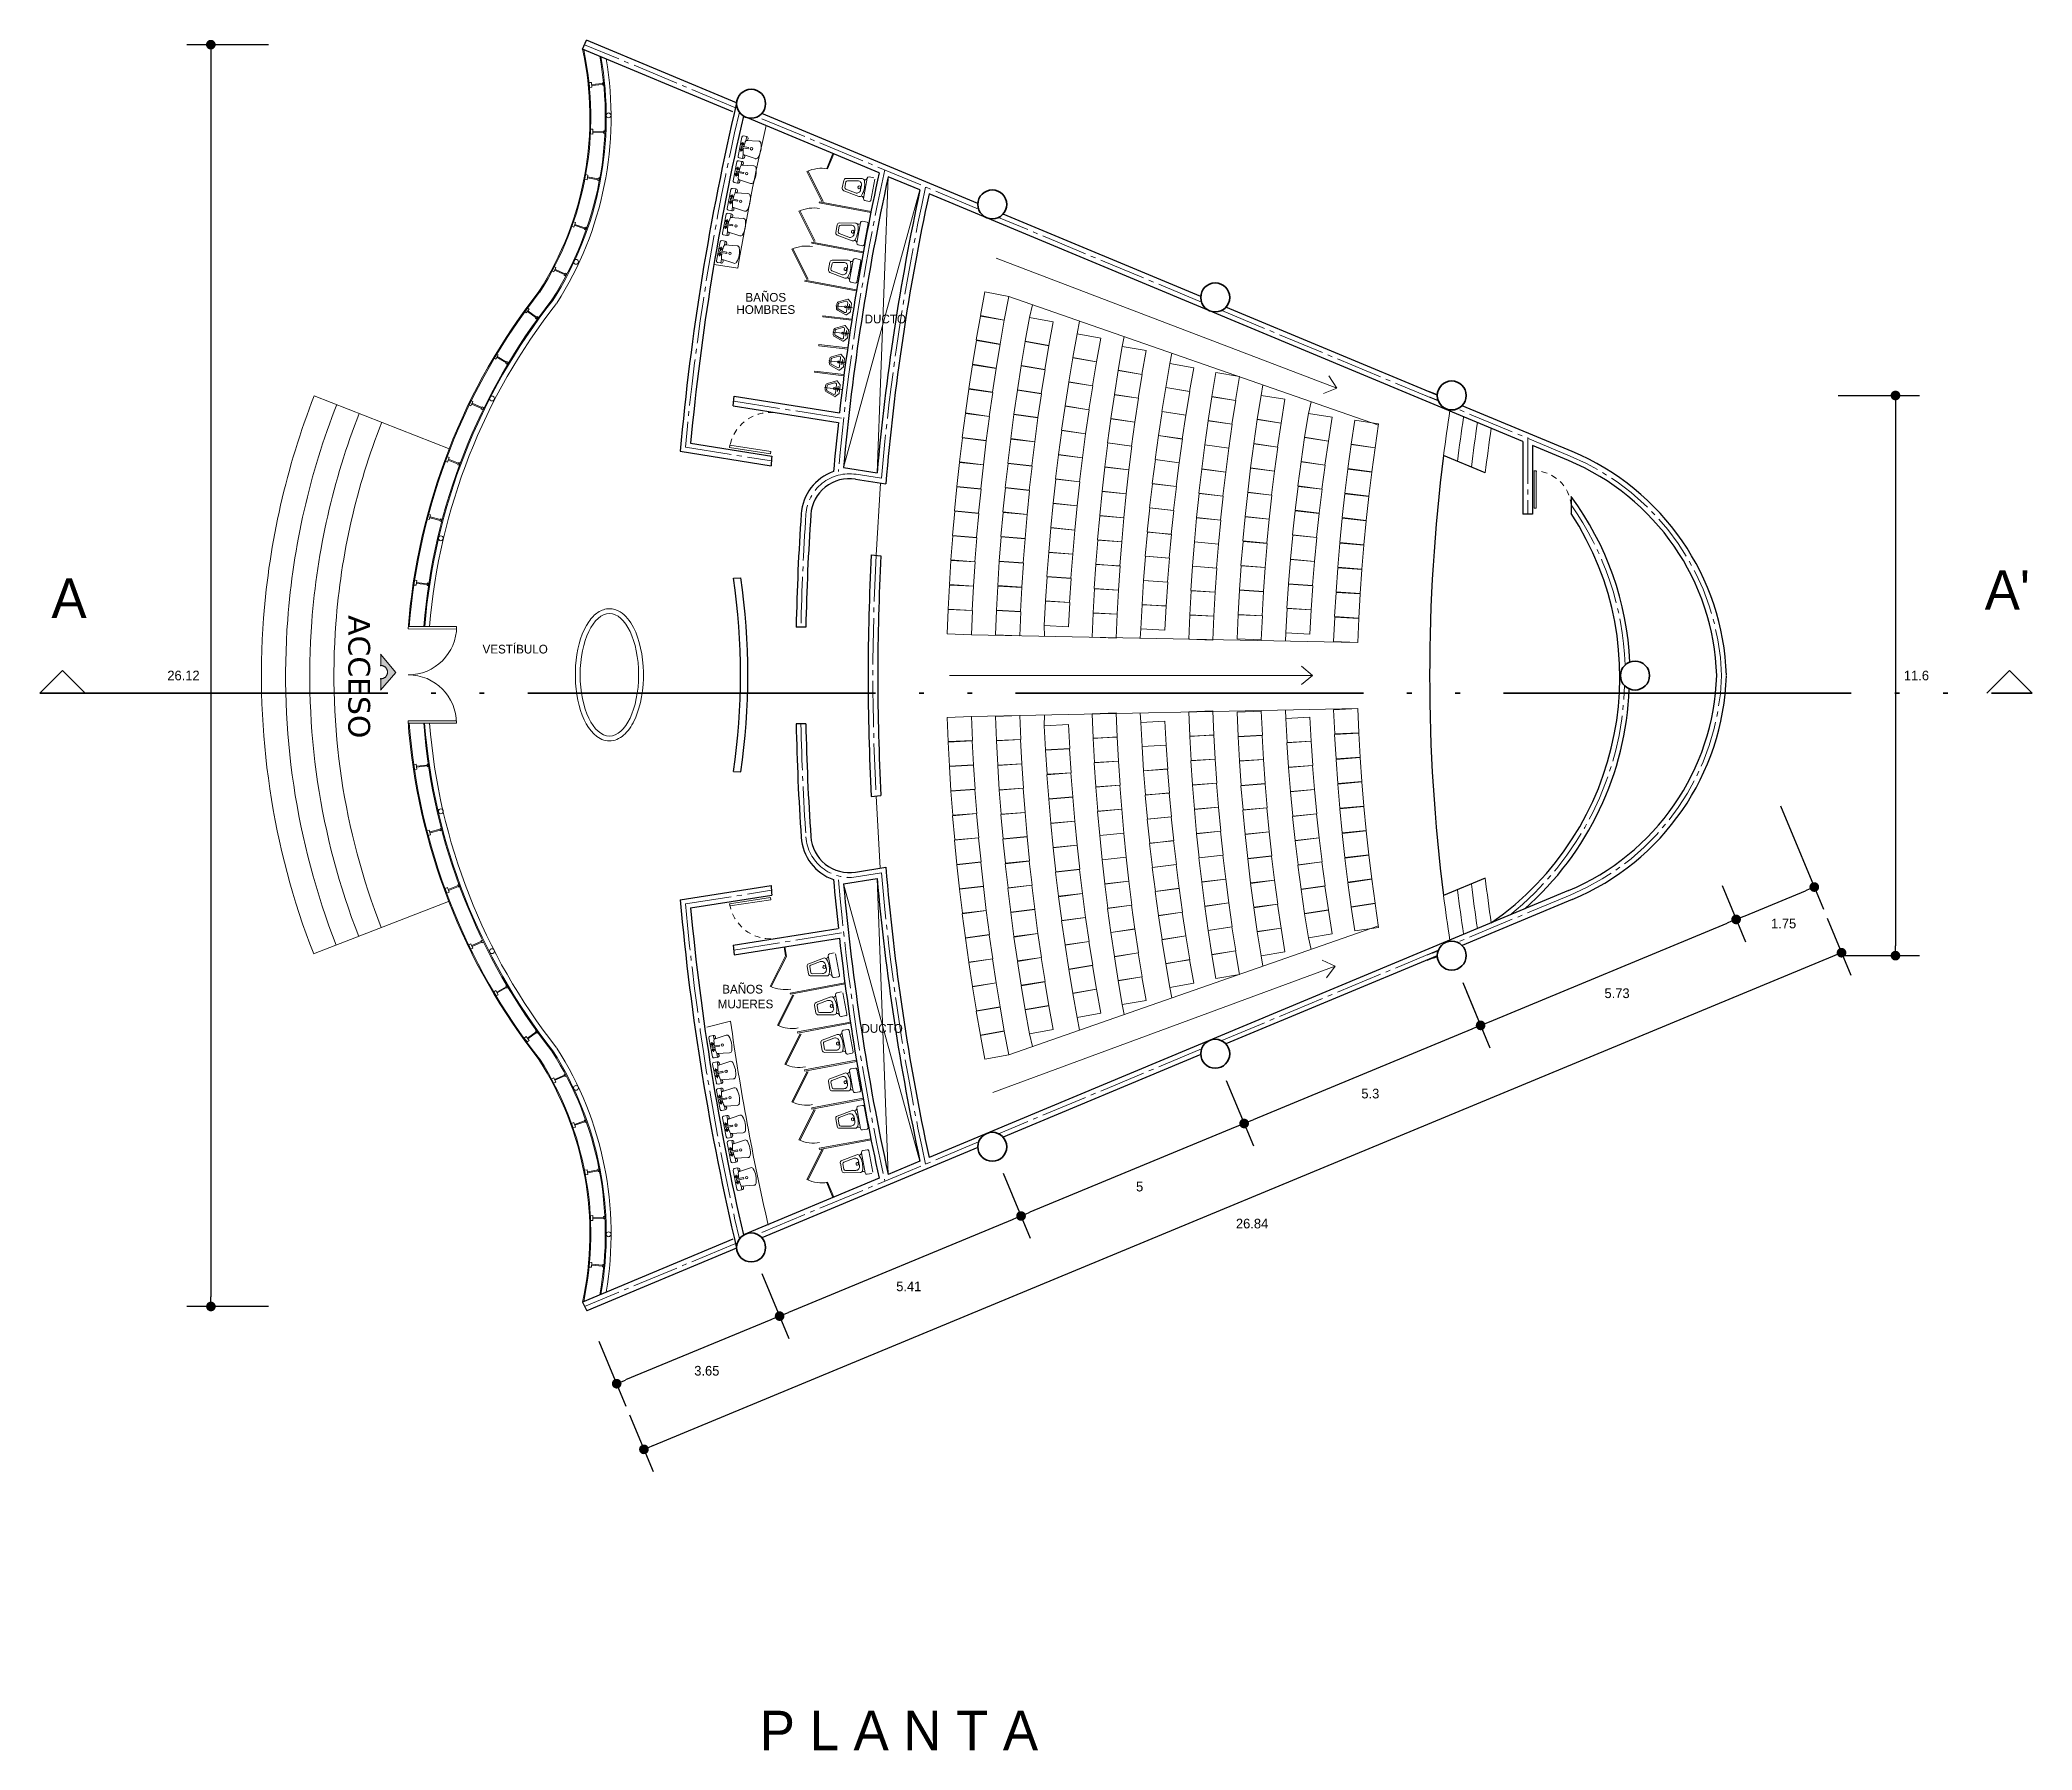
# Model space of a CAD drawing. Header units: millimetres. Extents: x 291 to 670, y 42 to 304.
# Drawn here: x 339.42 to 380.67, y 248.71 to 284.12 of the extents above; entities that cross this region are included whole.
import ezdxf

# ---------------------------------------------------------------- set-up
doc = ezdxf.new("R2010")
doc.units = ezdxf.units.MM
for name, pattern in [('ACAD_ISO02W100', [15, 12, -3]), ('ACAD_ISO04W100', [30, 24, -3, 0, -3]), ('ACAD_ISO05W100', [33, 24, -3, 0, -3, 0, -3])]:
    doc.linetypes.add(name, pattern=pattern)
doc.layers.get('0').update_dxf_attribs({"lineweight": 5})
for name, color, linetype, lineweight in [('cl', 5, 'Continuous', 35), ('columnas', 5, 'Continuous', 35), ('eje', 8, 'ACAD_ISO04W100', 13), ('escaleras', 3, 'Continuous', 15), ('mb', 2, 'Continuous', 13), ('muebles', 2, 'Continuous', 13), ('muro', 1, 'Continuous', 25), ('vent', 4, 'ACAD_ISO04W100', 13), ('ventana', 4, 'Continuous', 13)]:
    doc.layers.add(name, color=color, linetype=linetype, lineweight=lineweight)
doc.linetypes.add('ZIGZAG', pattern='A,0.00254,-5.08,[131,ltypeshp.shx,S=5.08,R=0,X=-5.08,Y=0],-10.16,[131,ltypeshp.shx,S=5.08,R=180,X=5.08,Y=0],-5.08', length=20.32254)
doc.dimstyles.new('cota1', dxfattribs={"dimtxt": 0.3, "dimasz": 0.3, "dimexe": 0.5, "dimexo": 0.2, "dimgap": 0.3, "dimtad": 2, "dimtih": 1, "dimtoh": 1, "dimdsep": 46, "dimtxsty": 'Standard', "dimblk": 'DOT', "dimcen": 0.5, "dimadec": 0, "dimazin": 0, "dimtfac": 1, "dimtmove": 0, "dimatfit": 3, "dimldrblk": 'DOT', "dimfxl": 1, "dimarcsym": 0})

msp = doc.modelspace()

# ---------------------------------------------------------------- texts
at = {"layer": 'eje'}
for s, height, p in [('BAÑOS', 0.18, (354.028, 278.697)), ('HOMBRES', 0.18, (353.841, 278.444)), ('DUCTO', 0.18, (356.496, 278.249)), ("A'", 0.816, (379.684, 272.322)), ('A', 0.816, (339.662, 272.151)), ('VESTÍBULO ', 0.18, (348.586, 271.414)), ('BAÑOS ', 0.18, (353.548, 264.374)), ('MUJERES', 0.18, (353.455, 264.067)), ('DUCTO ', 0.18, (356.43, 263.561)), ('P L A N T A ', 0.816, (354.326, 248.709))]:
    msp.add_text(s, height=height, dxfattribs=at).set_placement(p)
at = {"layer": 'eje', "insert": (346.259, 272.208), "char_height": 0.45, "width": 1.249000902703301e-14, "attachment_point": 1, "rotation": 270}
msp.add_mtext('{\\fVerdana|b0|i0|c0|p34;ACCESO}', dxfattribs=at)

# ---------------------------------------------------------------- blocks, each defined once
blk = doc.blocks.new('_Dot')
at = {"color": 0, "linetype": 'Continuous', "lineweight": -2}
blk.add_line((-0.5, 0), (-1, 0), dxfattribs=at)
at = {"color": 0, "linetype": 'Continuous', "const_width": 0.5}
blk.add_lwpolyline([(-0.25, 0, 1), (0.25, 0, 1)], format="xyb", close=True, dxfattribs=at)
blk = doc.blocks.new('*D2')
at = {"color": 0, "linetype": 'Continuous', "lineweight": -2}
for p, q in [((368.879, 264.604), (369.44, 263.252)), ((369.063, 263.637), (364.537, 261.76)), ((363.983, 262.573), (364.544, 261.222))]:
    blk.add_line(p, q, dxfattribs=at)
at = {"layer": 'Defpoints', "color": 0, "linetype": 'Continuous'}
for p in [(368.802, 264.788), (363.907, 262.758), (364.352, 261.683)]:
    blk.add_point(p, dxfattribs=at)
at = {"color": 0, "linetype": 'Continuous', "lineweight": -2, "xscale": 0.2, "yscale": 0.2, "zscale": 0.2}
for p, rotation in [((369.248, 263.714), 22.52610589195322), ((364.352, 261.683), 202.5261058919533)]:
    blk.add_blockref('_Dot', p, dxfattribs=dict(at, rotation=rotation))
at = {"color": 0, "linetype": 'Continuous', "insert": (366.965, 262.301), "char_height": 0.2, "attachment_point": 5}
blk.add_mtext('5.3', dxfattribs=at)
blk = doc.blocks.new('*D3')
at = {"color": 0, "linetype": 'Continuous', "lineweight": -2}
for p, q in [((363.983, 262.573), (364.544, 261.222)), ((364.168, 261.607), (359.919, 259.844)), ((359.367, 260.652), (359.926, 259.306))]:
    blk.add_line(p, q, dxfattribs=at)
at = {"layer": 'Defpoints', "color": 0, "linetype": 'Continuous'}
for p in [(363.907, 262.758), (359.291, 260.837), (359.734, 259.768)]:
    blk.add_point(p, dxfattribs=at)
at = {"color": 0, "linetype": 'Continuous', "lineweight": -2, "xscale": 0.2, "yscale": 0.2, "zscale": 0.2}
for p, rotation in [((364.352, 261.683), 22.52610589195298), ((359.734, 259.768), 202.526105891953)]:
    blk.add_blockref('_Dot', p, dxfattribs=dict(at, rotation=rotation))
at = {"color": 0, "linetype": 'Continuous', "insert": (362.189, 260.375), "char_height": 0.2, "attachment_point": 5}
blk.add_mtext('5', dxfattribs=at)
blk = doc.blocks.new('*D4')
at = {"color": 0, "linetype": 'Continuous', "lineweight": -2}
for p, q in [((359.367, 260.652), (359.926, 259.306)), ((359.549, 259.691), (354.92, 257.771)), ((354.369, 258.579), (354.927, 257.233))]:
    blk.add_line(p, q, dxfattribs=at)
at = {"layer": 'Defpoints', "color": 0, "linetype": 'Continuous'}
for p in [(359.291, 260.837), (354.292, 258.764), (354.736, 257.695)]:
    blk.add_point(p, dxfattribs=at)
at = {"color": 0, "linetype": 'Continuous', "lineweight": -2, "xscale": 0.2, "yscale": 0.2, "zscale": 0.2}
for p, rotation in [((359.734, 259.768), 22.52610589195298), ((354.736, 257.695), 202.526105891953)]:
    blk.add_blockref('_Dot', p, dxfattribs=dict(at, rotation=rotation))
at = {"color": 0, "linetype": 'Continuous', "insert": (357.41, 258.31), "char_height": 0.2, "attachment_point": 5}
blk.add_mtext('5.41', dxfattribs=at)
blk = doc.blocks.new('*D5')
at = {"color": 0, "linetype": 'Continuous', "lineweight": -2}
for p, q in [((354.369, 258.579), (354.927, 257.233)), ((354.551, 257.618), (351.548, 256.373)), ((350.996, 257.18), (351.555, 255.834))]:
    blk.add_line(p, q, dxfattribs=at)
at = {"layer": 'Defpoints', "color": 0, "linetype": 'Continuous'}
for p in [(354.292, 258.764), (350.92, 257.365), (351.363, 256.296)]:
    blk.add_point(p, dxfattribs=at)
at = {"color": 0, "linetype": 'Continuous', "lineweight": -2, "xscale": 0.2, "yscale": 0.2, "zscale": 0.2}
for p, rotation in [((354.736, 257.695), 22.52610589195298), ((351.363, 256.296), 202.526105891953)]:
    blk.add_blockref('_Dot', p, dxfattribs=dict(at, rotation=rotation))
at = {"color": 0, "linetype": 'Continuous', "insert": (353.229, 256.563), "char_height": 0.2, "attachment_point": 5}
blk.add_mtext('3.65', dxfattribs=at)
blk = doc.blocks.new('*D6')
at = {"color": 0, "linetype": 'Continuous', "lineweight": -2}
for p, q in [((374.245, 266.613), (374.729, 265.446)), ((369.433, 263.79), (374.353, 265.831)), ((368.956, 264.419), (369.44, 263.252))]:
    blk.add_line(p, q, dxfattribs=at)
at = {"layer": 'Defpoints', "color": 0, "linetype": 'Continuous'}
for p in [(374.168, 266.797), (374.537, 265.908), (368.879, 264.604)]:
    blk.add_point(p, dxfattribs=at)
at = {"color": 0, "linetype": 'Continuous', "lineweight": -2, "xscale": 0.2, "yscale": 0.2, "zscale": 0.2}
for p, rotation in [((374.537, 265.908), 22.52610589195362), ((369.248, 263.714), 202.5261058919536)]:
    blk.add_blockref('_Dot', p, dxfattribs=dict(at, rotation=rotation))
at = {"color": 0, "linetype": 'Continuous', "insert": (372.072, 264.378), "char_height": 0.2, "attachment_point": 5}
blk.add_mtext('5.73', dxfattribs=at)
blk = doc.blocks.new('*D7')
at = {"color": 0, "linetype": 'Continuous', "lineweight": -2}
for p, q in [((375.456, 268.263), (376.346, 266.117)), ((374.245, 266.613), (374.729, 265.446)), ((374.722, 265.984), (375.97, 266.502))]:
    blk.add_line(p, q, dxfattribs=at)
at = {"layer": 'Defpoints', "color": 0, "linetype": 'Continuous'}
for p in [(375.38, 268.447), (374.168, 266.797), (376.155, 266.578)]:
    blk.add_point(p, dxfattribs=at)
at = {"color": 0, "linetype": 'Continuous', "lineweight": -2, "xscale": 0.2, "yscale": 0.2, "zscale": 0.2}
for p, rotation in [((376.155, 266.578), 22.52610589195299), ((374.537, 265.908), 202.526105891953)]:
    blk.add_blockref('_Dot', p, dxfattribs=dict(at, rotation=rotation))
at = {"color": 0, "linetype": 'Continuous', "insert": (375.521, 265.822), "char_height": 0.2, "attachment_point": 5}
blk.add_mtext('1.75', dxfattribs=at)
blk = doc.blocks.new('*D8')
at = {"color": 0, "linetype": 'Continuous', "lineweight": -2}
for p, q in [((376.423, 265.932), (376.91, 264.757)), ((376.534, 265.142), (352.111, 255.013)), ((351.631, 255.649), (352.118, 254.475))]:
    blk.add_line(p, q, dxfattribs=at)
at = {"layer": 'Defpoints', "color": 0, "linetype": 'Continuous'}
for p in [(376.346, 266.117), (351.555, 255.834), (351.927, 254.937)]:
    blk.add_point(p, dxfattribs=at)
at = {"color": 0, "linetype": 'Continuous', "lineweight": -2, "xscale": 0.2, "yscale": 0.2, "zscale": 0.2}
for p, rotation in [((376.719, 265.219), 22.52610589195337), ((351.927, 254.937), 202.5261058919534)]:
    blk.add_blockref('_Dot', p, dxfattribs=dict(at, rotation=rotation))
at = {"color": 0, "linetype": 'Continuous', "insert": (364.517, 259.61), "char_height": 0.2, "attachment_point": 5}
blk.add_mtext('26.84', dxfattribs=at)
blk = doc.blocks.new('*D9')
at = {"color": 0, "linetype": 'Continuous', "lineweight": -2}
for p, q in [((344.152, 284.018), (342.461, 284.018)), ((342.961, 283.818), (342.963, 258.095)), ((344.154, 257.895), (342.463, 257.895))]:
    blk.add_line(p, q, dxfattribs=at)
at = {"layer": 'Defpoints', "color": 0, "linetype": 'Continuous'}
for p in [(344.352, 284.018), (342.963, 257.895), (344.354, 257.895)]:
    blk.add_point(p, dxfattribs=at)
at = {"color": 0, "linetype": 'Continuous', "lineweight": -2, "xscale": 0.2, "yscale": 0.2, "zscale": 0.2}
for p, rotation in [((342.961, 284.018), 90.00422881745357), ((342.963, 257.895), 270.0042288174536)]:
    blk.add_blockref('_Dot', p, dxfattribs=dict(at, rotation=rotation))
at = {"color": 0, "linetype": 'Continuous', "insert": (342.395, 270.957), "char_height": 0.2, "attachment_point": 5}
blk.add_mtext('26.12', dxfattribs=at)
blk = doc.blocks.new('*D10')
at = {"color": 0, "linetype": 'Continuous', "lineweight": -2}
for p, q in [((376.647, 276.755), (378.336, 276.755)), ((377.836, 276.555), (377.836, 265.358)), ((376.647, 265.158), (378.336, 265.158))]:
    blk.add_line(p, q, dxfattribs=at)
at = {"layer": 'Defpoints', "color": 0, "linetype": 'Continuous'}
for p in [(376.447, 276.755), (376.447, 265.158), (377.836, 265.158)]:
    blk.add_point(p, dxfattribs=at)
at = {"color": 0, "linetype": 'Continuous', "lineweight": -2, "xscale": 0.2, "yscale": 0.2, "zscale": 0.2}
for p, rotation in [((377.836, 276.755), 90), ((377.836, 265.158), 270)]:
    blk.add_blockref('_Dot', p, dxfattribs=dict(at, rotation=rotation))
at = {"color": 0, "linetype": 'Continuous', "insert": (378.27, 270.956), "char_height": 0.2, "attachment_point": 5}
blk.add_mtext('11.6', dxfattribs=at)

# ---------------------------------------------------------------- dimensions: what is measured, and where the dimension line sits
at = {"linetype": 'Continuous'}
for p1, p2, distance, override, picture, middle in [((344.352, 284.018), (344.354, 257.895), -1.391, {"dimtxt": 0.2, "dimasz": 0.2, "dimgap": 0.2}, '*D9', (342.395, 270.957)), ((376.447, 276.755), (376.447, 265.158), 1.39, {"dimtxt": 0.2, "dimasz": 0.2, "dimgap": 0.2}, '*D10', (378.27, 270.956)), ((368.879, 264.604), (374.168, 266.797), -0.963, {"dimtxt": 0.2, "dimasz": 0.2, "dimgap": 0.2}, '*D6', (372.072, 264.378)), ((376.346, 266.117), (351.555, 255.834), 0.972, {"dimtxt": 0.2, "dimasz": 0.2, "dimgap": 0.2, "dimse1": 0}, '*D8', (364.517, 259.61)), ((368.802, 264.788), (363.907, 262.758), 1.163, {"dimtxt": 0.2, "dimasz": 0.2, "dimgap": 0.2}, '*D2', (366.965, 262.301))]:
    dim = msp.add_aligned_dim(p1=p1, p2=p2, distance=distance, dimstyle='cota1', override=override, dxfattribs=at)
    dim.commit()
    dim.dimension.update_dxf_attribs({"geometry": picture, "text_midpoint": middle})
for base, p1, p2, angle, picture, middle in [((376.155, 266.578), (374.168, 266.797), (375.38, 268.447), 202.5261, '*D7', (375.521, 265.822)), ((359.734, 259.768), (363.907, 262.758), (359.291, 260.837), 22.5261, '*D3', (362.189, 260.375)), ((354.736, 257.695), (359.291, 260.837), (354.292, 258.764), 22.5261, '*D4', (357.41, 258.31)), ((351.363, 256.296), (354.292, 258.764), (350.92, 257.365), 22.5261, '*D5', (353.229, 256.563))]:
    dim = msp.add_linear_dim(base=base, p1=p1, p2=p2, angle=angle, dimstyle='cota1', override={"dimtxt": 0.2, "dimasz": 0.2, "dimgap": 0.2}, dxfattribs=at)
    dim.commit()
    dim.dimension.update_dxf_attribs({"geometry": picture, "text_midpoint": middle})

# ---------------------------------------------------------------- hatches: boundary and pattern name
at = {"layer": 'vent'}
msp.add_hatch(color=256, dxfattribs=at).paths.add_polyline_path([(346.787, 271.02), (346.482, 271.389), (346.482, 271.163, -1), (346.482, 270.89), (346.482, 270.664)])

# ---------------------------------------------------------------- linework, layer by layer
for p, q in [((350.846, 283.196), (351.07, 283.213)), ((350.848, 283.176), (351.071, 283.193)), ((351.1, 283.243), (351.1, 283.243)), ((350.869, 282.208), (351.093, 282.199)), ((350.87, 282.228), (351.094, 282.219)), ((351.111, 282.254), (351.111, 282.254)), ((356.753, 275.156), (356.985, 281.285)), ((350.756, 281.259), (350.977, 281.221)), ((350.759, 281.279), (350.98, 281.241)), ((351.002, 281.273), (351.002, 281.273)), ((357.642, 281.011), (356.06, 275.266)), ((350.487, 280.279), (350.699, 280.205)), ((350.494, 280.298), (350.705, 280.224)), ((350.733, 280.251), (350.733, 280.251)), ((350.077, 279.349), (350.282, 279.257)), ((350.086, 279.367), (350.29, 279.275)), ((350.33, 279.287), (350.33, 279.287)), ((359.218, 279.598), (366.271, 276.91)), ((349.514, 278.495), (349.694, 278.362)), ((349.526, 278.511), (349.706, 278.378)), ((349.748, 278.381), (349.748, 278.381)), ((348.88, 277.542), (349.075, 277.43)), ((348.89, 277.559), (349.085, 277.448)), ((349.111, 277.452), (349.111, 277.452)), ((366.271, 276.91), (365.996, 276.798)), ((366.271, 276.91), (366.108, 277.159)), ((348.362, 276.577), (348.566, 276.486)), ((348.37, 276.595), (348.574, 276.504)), ((348.6, 276.514), (348.6, 276.514)), ((347.873, 275.415), (348.082, 275.336)), ((347.88, 275.434), (348.089, 275.355)), ((348.115, 275.363), (348.115, 275.363)), ((347.494, 274.225), (347.71, 274.165)), ((347.499, 274.244), (347.715, 274.185)), ((347.74, 274.196), (347.74, 274.196)), ((347.217, 272.865), (347.44, 272.839)), ((347.22, 272.885), (347.442, 272.859)), ((347.465, 272.873), (347.465, 272.873)), ((365.769, 270.96), (365.54, 271.149)), ((358.252, 270.96), (365.769, 270.96)), ((365.769, 270.96), (365.54, 270.771)), ((347.217, 269.079), (347.44, 269.105)), ((347.22, 269.059), (347.442, 269.085)), ((347.465, 269.071), (347.465, 269.071)), ((347.494, 267.719), (347.71, 267.778)), ((347.499, 267.7), (347.715, 267.759)), ((347.74, 267.748), (347.74, 267.748)), ((347.873, 266.529), (348.082, 266.608)), ((347.88, 266.51), (348.089, 266.589)), ((348.115, 266.581), (348.115, 266.581)), ((357.642, 260.901), (356.06, 266.647)), ((356.753, 266.757), (356.985, 260.627)), ((348.362, 265.367), (348.566, 265.458)), ((348.37, 265.348), (348.574, 265.439)), ((348.6, 265.43), (348.6, 265.43)), ((359.147, 262.322), (366.235, 264.939)), ((366.235, 264.939), (365.967, 265.067)), ((366.235, 264.939), (366.058, 264.7)), ((348.88, 264.402), (349.075, 264.514)), ((348.89, 264.385), (349.085, 264.496)), ((349.111, 264.492), (349.111, 264.492)), ((349.514, 263.449), (349.694, 263.582)), ((349.526, 263.433), (349.706, 263.565)), ((349.748, 263.562), (349.748, 263.562)), ((350.077, 262.595), (350.282, 262.687)), ((350.086, 262.577), (350.29, 262.669)), ((350.33, 262.657), (350.33, 262.657)), ((350.487, 261.665), (350.699, 261.738)), ((350.494, 261.646), (350.705, 261.719)), ((350.733, 261.693), (350.733, 261.693)), ((350.756, 260.685), (350.977, 260.723)), ((350.759, 260.665), (350.98, 260.703)), ((351.002, 260.67), (351.002, 260.67)), ((350.869, 259.736), (351.093, 259.745)), ((350.87, 259.716), (351.094, 259.725)), ((351.111, 259.69), (351.111, 259.69)), ((350.846, 258.748), (351.07, 258.731)), ((350.848, 258.768), (351.071, 258.751)), ((351.1, 258.701), (351.1, 258.701))]:
    msp.add_line(p, q)
for points in [[(350.801, 283.132), (350.851, 283.136), (350.843, 283.236), (350.793, 283.232)], [(351.073, 283.178), (351.098, 283.18), (351.094, 283.23), (351.069, 283.228)], [(350.818, 282.17), (350.868, 282.168), (350.872, 282.268), (350.822, 282.27)], [(351.093, 282.184), (351.118, 282.183), (351.12, 282.233), (351.095, 282.234)], [(350.7, 281.228), (350.749, 281.22), (350.766, 281.318), (350.717, 281.327)], [(350.974, 281.206), (350.999, 281.202), (351.007, 281.251), (350.983, 281.255)], [(350.427, 280.258), (350.474, 280.241), (350.507, 280.336), (350.46, 280.352)], [(350.694, 280.191), (350.718, 280.183), (350.734, 280.23), (350.71, 280.238)], [(350.015, 279.333), (350.061, 279.313), (350.102, 279.404), (350.056, 279.424)], [(350.275, 279.243), (350.298, 279.233), (350.319, 279.278), (350.296, 279.288)], [(349.45, 278.492), (349.49, 278.463), (349.549, 278.544), (349.509, 278.573)], [(349.685, 278.35), (349.705, 278.335), (349.735, 278.376), (349.715, 278.39)], [(348.817, 277.532), (348.861, 277.507), (348.91, 277.594), (348.867, 277.618)], [(349.067, 277.417), (349.089, 277.405), (349.114, 277.448), (349.092, 277.461)], [(348.3, 276.561), (348.345, 276.541), (348.386, 276.632), (348.34, 276.652)], [(348.56, 276.472), (348.583, 276.462), (348.603, 276.508), (348.58, 276.518)], [(347.812, 275.395), (347.859, 275.378), (347.894, 275.471), (347.847, 275.489)], [(348.077, 275.322), (348.1, 275.313), (348.118, 275.36), (348.094, 275.369)], [(347.435, 274.199), (347.484, 274.186), (347.51, 274.283), (347.462, 274.296)], [(347.706, 274.151), (347.73, 274.144), (347.743, 274.193), (347.719, 274.199)], [(347.163, 272.831), (347.213, 272.825), (347.224, 272.924), (347.174, 272.93)], [(347.438, 272.824), (347.463, 272.821), (347.469, 272.871), (347.444, 272.873)], [(347.163, 269.113), (347.213, 269.119), (347.224, 269.019), (347.174, 269.014)], [(347.438, 269.12), (347.463, 269.123), (347.469, 269.073), (347.444, 269.07)], [(347.435, 267.744), (347.484, 267.758), (347.51, 267.661), (347.462, 267.648)], [(347.706, 267.793), (347.73, 267.799), (347.743, 267.751), (347.719, 267.745)], [(347.812, 266.549), (347.859, 266.566), (347.894, 266.472), (347.847, 266.455)], [(348.077, 266.622), (348.1, 266.631), (348.118, 266.584), (348.094, 266.575)], [(348.3, 265.383), (348.345, 265.403), (348.386, 265.312), (348.34, 265.292)], [(348.56, 265.471), (348.583, 265.481), (348.603, 265.436), (348.58, 265.426)], [(348.817, 264.412), (348.861, 264.437), (348.91, 264.35), (348.867, 264.325)], [(349.067, 264.527), (349.089, 264.539), (349.114, 264.496), (349.092, 264.483)], [(349.685, 263.594), (349.705, 263.609), (349.735, 263.568), (349.715, 263.553)], [(349.45, 263.451), (349.49, 263.481), (349.549, 263.4), (349.509, 263.371)], [(350.015, 262.611), (350.061, 262.631), (350.102, 262.54), (350.056, 262.52)], [(350.275, 262.701), (350.298, 262.711), (350.319, 262.666), (350.296, 262.655)], [(350.427, 261.686), (350.474, 261.702), (350.507, 261.608), (350.46, 261.592)], [(350.694, 261.753), (350.718, 261.761), (350.734, 261.713), (350.71, 261.705)], [(350.7, 260.716), (350.749, 260.724), (350.766, 260.625), (350.717, 260.617)], [(350.974, 260.738), (350.999, 260.742), (351.007, 260.692), (350.983, 260.688)], [(350.818, 259.774), (350.868, 259.776), (350.872, 259.676), (350.822, 259.674)], [(351.093, 259.76), (351.118, 259.761), (351.12, 259.711), (351.095, 259.71)], [(350.801, 258.812), (350.851, 258.808), (350.843, 258.708), (350.793, 258.712)], [(351.073, 258.766), (351.098, 258.764), (351.094, 258.714), (351.069, 258.716)]]:
    msp.add_lwpolyline(points, close=True)
for centre in [(351.196, 282.554), (350.52, 279.523), (348.782, 276.693), (347.722, 273.799), (347.722, 268.145), (348.782, 265.251), (350.52, 262.42), (351.196, 259.39)]:
    msp.add_circle(centre, 0.05)
at = {"layer": 'cl', "linetype": 'ACAD_ISO05W100', "ltscale": 0.3}
for p, q in [((339.422, 270.593), (339.89, 271.061)), ((340.359, 270.593), (339.89, 271.061)), ((379.728, 270.593), (380.197, 271.061)), ((380.665, 270.593), (380.197, 271.061)), ((339.422, 270.593), (380.665, 270.593))]:
    msp.add_line(p, q, dxfattribs=at)
at = {"layer": 'columnas'}
for centre in [(354.146, 282.795), (359.139, 280.711), (363.754, 278.785), (368.649, 276.755), (372.444, 270.956), (368.649, 265.158), (363.754, 263.127), (359.139, 261.201), (354.146, 259.117)]:
    msp.add_circle(centre, 0.3, dxfattribs=at)
at = {"layer": 'eje', "linetype": 'ACAD_ISO04W100', "ltscale": 0.04}
for p, q in [((353.807, 282.72), (350.698, 284.018)), ((358.856, 280.613), (354.275, 282.525)), ((363.47, 278.687), (359.269, 280.441)), ((368.372, 276.641), (363.883, 278.515)), ((353.787, 276.638), (356.061, 276.278)), ((371.104, 275.501), (368.764, 276.478)), ((352.785, 275.683), (354.567, 275.401)), ((370.222, 275.886), (370.222, 274.295)), ((356.321, 275.123), (356.844, 275.041)), ((356.321, 266.789), (356.844, 266.872)), ((352.785, 266.229), (354.567, 266.511)), ((371.104, 266.412), (368.764, 265.435)), ((353.787, 265.274), (356.061, 265.634)), ((368.372, 265.272), (363.883, 263.398)), ((363.47, 263.226), (359.269, 261.472)), ((358.856, 261.3), (354.275, 259.388)), ((353.807, 259.192), (350.7, 257.895))]:
    msp.add_line(p, q, dxfattribs=at)
for centre, radius, start, end in [((404.192, 270.956), 51.624, 166.9424, 174.7462), ((404.192, 270.956), 48.424, 167.5161, 174.9942), ((404.192, 270.956), 47.524, 167.7108, 175.0699), ((366.116, 270.956), 6.128, 68.4546, 71.0491), ((356.18, 274.234), 0.9, 81.0001, 176.094), ((356.195, 274.333), 0.8, 81.0001, 81.0001), ((369.139, 270.794), 5.1, 1.8567, 67.3449), ((404.192, 270.956), 49.024, 176.094, 178.8312), ((366.116, 270.956), 6.128, 2.0575, 35.2149), ((404.192, 270.956), 47.524, 176.9964, 183.0036), ((365.936, 270.926), 6.294, 308.4492, 358.3758), ((369.139, 271.118), 5.1, 292.6551, 358.1433), ((404.192, 270.956), 49.024, 181.1688, 183.906), ((356.18, 267.678), 0.9, 183.906, 278.9999), ((404.192, 270.956), 47.524, 184.9301, 192.2892), ((404.192, 270.956), 48.424, 185.0058, 192.4839), ((404.192, 270.956), 51.624, 185.2538, 193.0576), ((366.116, 270.956), 6.128, 288.9509, 291.5454)]:
    msp.add_arc(centre, radius, start, end, dxfattribs=at)
at = {"layer": 'escaleras'}
for p, q in [((353.38, 279.467), (353.869, 279.388)), ((367.133, 276.139), (359.478, 278.807)), ((359.906, 278.372), (359.974, 278.634)), ((360.894, 278.033), (360.947, 278.295)), ((361.83, 277.769), (361.866, 277.974)), ((362.815, 277.415), (362.855, 277.629)), ((347.914, 275.647), (345.102, 276.748)), ((364.702, 276.758), (364.737, 276.974)), ((365.684, 276.384), (365.737, 276.625)), ((358.706, 271.801), (366.704, 271.641)), ((360.215, 271.995), (360.218, 271.771)), ((362.214, 271.925), (362.203, 271.731)), ((365.213, 271.844), (365.21, 271.671)), ((358.706, 270.111), (366.704, 270.272)), ((362.214, 269.988), (362.203, 270.182)), ((365.213, 270.069), (365.21, 270.242)), ((360.215, 269.917), (360.218, 270.142)), ((347.88, 266.28), (345.09, 265.194)), ((367.133, 265.774), (359.478, 263.106)), ((365.684, 265.528), (365.737, 265.287)), ((364.702, 265.155), (364.737, 264.939)), ((362.815, 264.498), (362.855, 264.283)), ((361.83, 264.144), (361.866, 263.938)), ((353.719, 263.804), (353.231, 263.68)), ((360.894, 263.88), (360.947, 263.618)), ((359.906, 263.541), (359.974, 263.279))]:
    msp.add_line(p, q, dxfattribs=at)
at = {"layer": 'escaleras', "linetype": 'ZIGZAG', "ltscale": 0.01}
for p, q in [((356.733, 273.446), (356.825, 274.942)), ((356.733, 268.466), (356.816, 266.969))]:
    msp.add_line(p, q, dxfattribs=at)
at = {"layer": 'escaleras'}
for centre, radius, start, end in [((404.192, 270.956), 51.024, 167.1066, 170.4881), ((359.903, 270.956), 15.894, 158.6303, 175.7056), ((359.903, 270.956), 15.394, 158.6303, 175.7056), ((359.903, 270.956), 14.894, 158.6303, 175.7056), ((404.192, 270.956), 36, 171.2338, 172.739), ((359.903, 270.956), 14.394, 158.6303, 175.7056), ((404.192, 270.956), 35.7, 171.3829, 172.8629), ((404.192, 270.956), 35.4, 171.4904, 172.9977), ((404.192, 270.956), 35.1, 171.6138, 173.135), ((359.903, 270.956), 15.894, 175.7056, 201.2554), ((359.903, 270.956), 15.394, 175.7056, 201.2554), ((359.903, 270.956), 14.894, 175.7056, 201.2554), ((359.903, 270.956), 14.394, 175.7056, 201.2554), ((404.192, 270.956), 35.7, 187.1371, 188.6171), ((404.192, 270.956), 35.4, 187.0023, 188.5096), ((404.192, 270.956), 35.1, 186.865, 188.3862), ((404.192, 270.956), 36, 187.261, 188.7662), ((404.238, 270.964), 51.024, 188.0672, 192.8934)]:
    msp.add_arc(centre, radius, start, end, dxfattribs=at)
at = {"layer": 'mb'}
msp.add_ellipse((351.212, 270.972), major_axis=(0, 1.268), ratio=0.476923, dxfattribs=at)
msp.add_open_spline([(351.212, 272.34), (351.13, 272.34), (351.048, 272.313), (350.904, 272.218), (350.84, 272.151), (350.649, 271.873), (350.559, 271.587), (350.489, 270.961), (350.51, 270.624), (350.658, 270.054), (350.782, 269.821), (351.04, 269.629), (351.147, 269.595), (351.357, 269.617), (351.456, 269.671), (351.622, 269.834), (351.692, 269.944), (351.864, 270.336), (351.923, 270.682), (351.91, 271.369), (351.837, 271.705), (351.638, 272.092), (351.546, 272.206), (351.366, 272.316), (351.29, 272.34), (351.212, 272.34)], degree=3, knots=[0, 0, 0, 0, 0.303972, 0.303972, 0.607943, 0.607943, 1.339079, 1.339079, 2.070214, 2.070214, 2.801349, 2.801349, 3.19079, 3.19079, 3.580231, 3.580231, 3.969672, 3.969672, 4.753133, 4.753133, 5.536593, 5.536593, 5.997348, 5.997348, 6.283185, 6.283185, 6.283185, 6.283185], dxfattribs=at)
at = {"layer": 'muebles'}
for p, q in [((353.987, 282.128), (354.056, 282.115)), ((354.04, 282.036), (354.056, 282.115)), ((353.875, 281.712), (353.952, 282.105)), ((353.904, 281.851), (353.982, 281.836)), ((353.928, 281.97), (354.005, 281.955)), ((353.935, 281.804), (353.951, 281.882)), ((353.94, 281.89), (353.945, 281.915)), ((353.94, 281.89), (354.088, 281.862)), ((353.945, 281.915), (354.092, 281.886)), ((353.959, 281.922), (353.974, 282.001)), ((353.967, 281.664), (353.983, 281.742)), ((353.983, 281.742), (354.232, 281.658)), ((354.04, 282.036), (354.303, 282.021)), ((354.088, 281.862), (354.092, 281.886)), ((355.711, 281.455), (355.84, 281.763)), ((355.73, 281.447), (355.859, 281.756)), ((353.775, 281.199), (353.852, 281.592)), ((353.804, 281.338), (353.882, 281.323)), ((353.828, 281.457), (353.905, 281.442)), ((353.835, 281.291), (353.851, 281.37)), ((353.84, 281.378), (353.845, 281.402)), ((353.84, 281.378), (353.987, 281.349)), ((353.845, 281.402), (353.992, 281.373)), ((353.859, 281.41), (353.874, 281.489)), ((353.887, 281.616), (353.955, 281.602)), ((353.899, 281.677), (353.967, 281.664)), ((353.94, 281.524), (353.955, 281.602)), ((353.94, 281.524), (354.203, 281.508)), ((353.987, 281.349), (353.992, 281.373)), ((355.301, 281.391), (355.616, 280.76)), ((355.324, 281.397), (355.636, 280.77)), ((353.652, 280.627), (353.729, 281.019)), ((353.705, 280.884), (353.782, 280.869)), ((353.736, 280.837), (353.751, 280.916)), ((353.764, 281.043), (353.833, 281.03)), ((353.798, 281.164), (353.867, 281.151)), ((353.817, 280.951), (353.833, 281.03)), ((353.817, 280.951), (354.08, 280.935)), ((353.867, 281.151), (353.883, 281.229)), ((353.883, 281.229), (354.132, 281.145)), ((353.552, 280.114), (353.629, 280.507)), ((353.664, 280.53), (353.732, 280.517)), ((353.676, 280.592), (353.744, 280.578)), ((353.682, 280.766), (353.759, 280.75)), ((353.713, 280.718), (353.728, 280.797)), ((353.717, 280.805), (353.722, 280.83)), ((353.717, 280.805), (353.865, 280.776)), ((353.717, 280.438), (353.732, 280.517)), ((353.722, 280.83), (353.869, 280.801)), ((353.744, 280.578), (353.76, 280.657)), ((353.76, 280.657), (354.009, 280.572)), ((353.865, 280.776), (353.869, 280.801)), ((355.136, 280.569), (355.451, 279.938)), ((355.159, 280.574), (355.472, 279.948)), ((355.561, 280.767), (355.557, 280.744)), ((355.557, 280.744), (356.625, 280.544)), ((355.561, 280.767), (356.629, 280.567)), ((353.576, 280.079), (353.644, 280.065)), ((353.581, 280.253), (353.659, 280.238)), ((353.605, 280.372), (353.682, 280.357)), ((353.612, 280.205), (353.628, 280.284)), ((353.617, 280.292), (353.622, 280.317)), ((353.617, 280.292), (353.764, 280.264)), ((353.622, 280.317), (353.769, 280.288)), ((353.636, 280.324), (353.651, 280.403)), ((353.644, 280.065), (353.66, 280.144)), ((353.66, 280.144), (353.909, 280.06)), ((353.717, 280.438), (353.98, 280.422)), ((353.764, 280.264), (353.769, 280.288)), ((355.926, 280.288), (355.897, 280.132)), ((355.928, 280.076), (356.236, 279.959)), ((355.972, 280.259), (355.95, 280.142)), ((355.969, 280.109), (356.169, 280.033)), ((356.305, 280.326), (355.976, 280.328)), ((356.215, 280.282), (356.001, 280.283)), ((356.266, 280.118), (356.275, 280.167)), ((356.276, 280.093), (356.293, 280.187)), ((356.334, 279.915), (356.412, 280.332)), ((356.379, 280.303), (356.348, 280.302)), ((356.413, 280.335), (356.412, 280.332)), ((356.547, 280.345), (356.454, 280.363)), ((356.567, 280.316), (356.484, 279.874)), ((353.428, 279.546), (353.504, 279.939)), ((353.457, 279.685), (353.534, 279.67)), ((353.48, 279.804), (353.558, 279.789)), ((353.488, 279.638), (353.503, 279.716)), ((353.493, 279.724), (353.498, 279.749)), ((353.493, 279.724), (353.64, 279.696)), ((353.498, 279.749), (353.645, 279.72)), ((353.511, 279.757), (353.527, 279.835)), ((353.54, 279.962), (353.608, 279.949)), ((353.593, 279.871), (353.608, 279.949)), ((353.593, 279.871), (353.856, 279.855)), ((353.64, 279.696), (353.645, 279.72)), ((354.989, 279.783), (355.304, 279.151)), ((355.012, 279.788), (355.324, 279.162)), ((355.405, 279.93), (355.4, 279.908)), ((355.4, 279.908), (356.469, 279.708)), ((355.405, 279.93), (356.473, 279.73)), ((356.314, 279.954), (356.285, 279.966)), ((356.334, 279.915), (356.334, 279.912)), ((356.362, 279.871), (356.455, 279.854)), ((353.451, 279.511), (353.52, 279.498)), ((353.52, 279.498), (353.535, 279.576)), ((353.535, 279.576), (353.785, 279.492)), ((355.775, 279.516), (355.746, 279.36)), ((355.777, 279.304), (356.086, 279.187)), ((355.821, 279.487), (355.799, 279.37)), ((355.818, 279.337), (356.018, 279.261)), ((356.154, 279.554), (355.825, 279.556)), ((356.064, 279.51), (355.85, 279.511)), ((356.115, 279.346), (356.124, 279.395)), ((356.125, 279.321), (356.143, 279.415)), ((356.183, 279.143), (356.261, 279.56)), ((356.228, 279.531), (356.197, 279.53)), ((356.262, 279.563), (356.261, 279.56)), ((356.396, 279.573), (356.303, 279.591)), ((356.416, 279.544), (356.334, 279.102)), ((355.253, 279.121), (356.322, 278.921)), ((355.258, 279.144), (356.326, 278.944)), ((356.163, 279.182), (356.134, 279.194)), ((356.183, 279.143), (356.183, 279.14)), ((356.211, 279.099), (356.305, 279.082)), ((355.63, 278.405), (355.628, 278.382)), ((355.63, 278.405), (356.233, 278.335)), ((356.246, 278.573), (355.898, 278.613)), ((355.911, 278.57), (355.921, 278.653)), ((356.109, 278.423), (355.936, 278.521)), ((355.941, 278.566), (355.95, 278.649)), ((356.08, 278.474), (355.951, 278.547)), ((356.147, 278.751), (355.956, 278.695)), ((356.107, 278.708), (355.965, 278.666)), ((356.12, 278.424), (356.2, 278.487)), ((356.124, 278.497), (356.145, 278.675)), ((356.158, 278.747), (356.221, 278.667)), ((356.168, 278.53), (356.181, 278.643)), ((356.204, 278.494), (356.223, 278.66)), ((355.628, 278.382), (356.231, 278.312)), ((356.182, 278.028), (355.835, 278.068)), ((355.847, 278.025), (355.857, 278.108)), ((355.877, 278.021), (355.887, 278.104)), ((356.016, 277.929), (355.887, 278.002)), ((356.084, 278.206), (355.893, 278.15)), ((356.043, 278.162), (355.901, 278.121)), ((356.06, 277.952), (356.081, 278.13)), ((356.094, 278.202), (356.158, 278.122)), ((356.105, 277.984), (356.118, 278.098)), ((356.141, 277.949), (356.16, 278.115)), ((355.548, 277.808), (355.545, 277.785)), ((355.545, 277.785), (356.148, 277.716)), ((355.548, 277.808), (356.151, 277.739)), ((356.001, 277.609), (355.81, 277.554)), ((356.046, 277.878), (355.873, 277.975)), ((356.012, 277.606), (356.075, 277.526)), ((356.057, 277.879), (356.137, 277.942)), ((355.462, 277.258), (355.459, 277.235)), ((355.459, 277.235), (356.062, 277.165)), ((355.462, 277.258), (356.065, 277.188)), ((356.1, 277.432), (355.752, 277.472)), ((355.765, 277.428), (355.775, 277.511)), ((355.963, 277.281), (355.79, 277.379)), ((355.795, 277.425), (355.805, 277.508)), ((355.934, 277.333), (355.805, 277.405)), ((355.961, 277.566), (355.819, 277.525)), ((355.974, 277.282), (356.055, 277.345)), ((355.978, 277.355), (355.999, 277.534)), ((356.022, 277.388), (356.035, 277.501)), ((356.058, 277.352), (356.078, 277.519)), ((356.014, 276.881), (355.666, 276.921)), ((355.679, 276.878), (355.689, 276.961)), ((355.877, 276.731), (355.704, 276.828)), ((355.709, 276.874), (355.718, 276.957)), ((355.847, 276.782), (355.719, 276.854)), ((355.915, 277.058), (355.724, 277.003)), ((355.874, 277.015), (355.733, 276.974)), ((355.888, 276.732), (355.968, 276.795)), ((355.892, 276.805), (355.913, 276.983)), ((355.926, 277.055), (355.989, 276.975)), ((355.936, 276.837), (355.949, 276.95)), ((355.972, 276.801), (355.991, 276.968)), ((354.857, 265.154), (354.827, 265.338)), ((354.877, 265.143), (354.846, 265.341)), ((355.772, 265.196), (355.866, 265.213)), ((354.541, 264.522), (354.857, 265.154)), ((354.564, 264.517), (354.877, 265.143)), ((355.336, 264.779), (355.307, 264.935)), ((355.339, 264.991), (355.647, 265.108)), ((355.382, 264.808), (355.36, 264.925)), ((355.379, 264.958), (355.579, 265.034)), ((355.676, 264.949), (355.685, 264.9)), ((355.686, 264.974), (355.704, 264.88)), ((355.724, 265.113), (355.695, 265.101)), ((355.744, 265.152), (355.744, 265.155)), ((355.744, 265.152), (355.822, 264.735)), ((355.977, 264.751), (355.895, 265.193)), ((354.956, 264.384), (356.087, 264.595)), ((354.96, 264.361), (354.956, 264.384)), ((354.96, 264.361), (354.956, 264.384)), ((354.96, 264.361), (356.09, 264.572)), ((355.715, 264.74), (355.386, 264.738)), ((355.626, 264.785), (355.411, 264.784)), ((355.789, 264.764), (355.758, 264.765)), ((355.823, 264.732), (355.822, 264.735)), ((355.957, 264.722), (355.864, 264.704)), ((355.923, 264.39), (356.016, 264.407)), ((356.128, 263.945), (356.045, 264.387)), ((354.692, 263.717), (355.007, 264.348)), ((354.715, 263.711), (355.028, 264.338)), ((355.487, 263.973), (355.458, 264.129)), ((355.489, 264.185), (355.797, 264.302)), ((355.532, 264.002), (355.511, 264.119)), ((355.529, 264.152), (355.73, 264.228)), ((355.776, 263.979), (355.562, 263.978)), ((355.827, 264.143), (355.836, 264.094)), ((355.837, 264.168), (355.854, 264.074)), ((355.875, 264.307), (355.846, 264.295)), ((355.895, 264.346), (355.895, 264.349)), ((355.895, 264.346), (355.973, 263.929)), ((355.106, 263.578), (356.201, 263.783)), ((355.111, 263.555), (355.106, 263.578)), ((355.111, 263.555), (356.205, 263.76)), ((355.866, 263.935), (355.536, 263.932)), ((355.94, 263.958), (355.909, 263.959)), ((355.974, 263.926), (355.973, 263.929)), ((356.108, 263.916), (356.014, 263.898)), ((356.026, 263.569), (356.025, 263.572)), ((356.026, 263.569), (356.104, 263.152)), ((356.053, 263.612), (356.147, 263.63)), ((356.259, 263.168), (356.176, 263.61)), ((353.348, 263.063), (353.271, 263.456)), ((353.295, 263.491), (353.363, 263.504)), ((353.301, 263.317), (353.378, 263.332)), ((353.324, 263.198), (353.401, 263.213)), ((353.332, 263.364), (353.347, 263.286)), ((353.336, 263.278), (353.484, 263.306)), ((353.336, 263.278), (353.341, 263.253)), ((353.341, 263.253), (353.488, 263.282)), ((353.355, 263.246), (353.37, 263.167)), ((353.363, 263.504), (353.379, 263.426)), ((353.379, 263.426), (353.628, 263.51)), ((353.436, 263.132), (353.699, 263.147)), ((353.484, 263.306), (353.488, 263.282)), ((354.843, 262.911), (355.158, 263.542)), ((354.866, 262.905), (355.179, 263.532)), ((355.618, 263.196), (355.588, 263.352)), ((355.62, 263.408), (355.928, 263.525)), ((355.663, 263.225), (355.641, 263.341)), ((355.66, 263.375), (355.86, 263.451)), ((355.997, 263.157), (355.667, 263.155)), ((355.907, 263.202), (355.693, 263.2)), ((355.957, 263.366), (355.966, 263.316)), ((355.967, 263.391), (355.985, 263.296)), ((356.005, 263.53), (355.976, 263.518)), ((356.07, 263.18), (356.039, 263.182)), ((356.104, 263.149), (356.104, 263.152)), ((356.239, 263.139), (356.145, 263.121)), ((353.349, 262.914), (353.426, 262.521)), ((353.373, 262.949), (353.442, 262.962)), ((353.379, 262.775), (353.456, 262.79)), ((353.383, 263.04), (353.452, 263.053)), ((353.41, 262.822), (353.425, 262.743)), ((353.415, 262.735), (353.562, 262.764)), ((353.415, 262.735), (353.42, 262.711)), ((353.42, 262.711), (353.567, 262.74)), ((353.436, 263.132), (353.452, 263.053)), ((353.442, 262.962), (353.457, 262.884)), ((353.457, 262.884), (353.707, 262.968)), ((353.562, 262.764), (353.567, 262.74)), ((354.989, 262.13), (355.304, 262.761)), ((355.012, 262.125), (355.324, 262.751)), ((355.253, 262.791), (356.322, 262.991)), ((355.258, 262.769), (355.253, 262.791)), ((355.258, 262.769), (356.326, 262.969)), ((355.777, 262.609), (356.086, 262.726)), ((356.163, 262.731), (356.134, 262.719)), ((356.183, 262.77), (356.183, 262.773)), ((356.183, 262.77), (356.261, 262.353)), ((356.211, 262.813), (356.305, 262.831)), ((356.416, 262.369), (356.334, 262.811)), ((353.402, 262.656), (353.479, 262.671)), ((353.428, 262.366), (353.504, 261.974)), ((353.433, 262.703), (353.448, 262.624)), ((353.451, 262.402), (353.52, 262.415)), ((353.461, 262.497), (353.53, 262.511)), ((353.515, 262.589), (353.778, 262.605)), ((353.515, 262.589), (353.53, 262.511)), ((353.52, 262.415), (353.535, 262.336)), ((353.535, 262.336), (353.785, 262.421)), ((355.775, 262.397), (355.746, 262.553)), ((355.821, 262.426), (355.799, 262.542)), ((355.818, 262.576), (356.018, 262.652)), ((356.154, 262.358), (355.825, 262.356)), ((356.064, 262.403), (355.85, 262.401)), ((356.115, 262.567), (356.124, 262.517)), ((356.125, 262.592), (356.143, 262.497)), ((356.228, 262.381), (356.197, 262.383)), ((356.262, 262.35), (356.261, 262.353)), ((356.396, 262.339), (356.303, 262.322)), ((353.457, 262.228), (353.534, 262.243)), ((353.48, 262.109), (353.558, 262.124)), ((353.488, 262.275), (353.503, 262.196)), ((353.493, 262.188), (353.64, 262.217)), ((353.493, 262.188), (353.498, 262.164)), ((353.498, 262.164), (353.645, 262.192)), ((353.511, 262.156), (353.527, 262.077)), ((353.54, 261.95), (353.608, 261.964)), ((353.593, 262.042), (353.856, 262.058)), ((353.593, 262.042), (353.608, 261.964)), ((353.64, 262.217), (353.645, 262.192)), ((355.136, 261.343), (355.451, 261.975)), ((355.159, 261.338), (355.472, 261.964)), ((355.4, 262.005), (356.469, 262.205)), ((355.405, 261.982), (355.4, 262.005)), ((355.405, 261.982), (356.473, 262.182)), ((355.928, 261.837), (356.236, 261.954)), ((356.314, 261.959), (356.285, 261.947)), ((356.334, 261.998), (356.334, 262.001)), ((356.334, 261.998), (356.412, 261.581)), ((356.362, 262.041), (356.455, 262.059)), ((356.567, 261.597), (356.484, 262.039)), ((353.552, 261.799), (353.629, 261.406)), ((353.576, 261.834), (353.644, 261.847)), ((353.581, 261.66), (353.659, 261.675)), ((353.605, 261.541), (353.682, 261.556)), ((353.612, 261.707), (353.628, 261.628)), ((353.617, 261.62), (353.764, 261.649)), ((353.617, 261.62), (353.622, 261.596)), ((353.622, 261.596), (353.769, 261.625)), ((353.636, 261.588), (353.651, 261.509)), ((353.644, 261.847), (353.66, 261.769)), ((353.66, 261.769), (353.909, 261.853)), ((353.717, 261.474), (353.98, 261.49)), ((353.764, 261.649), (353.769, 261.625)), ((355.926, 261.625), (355.897, 261.781)), ((355.972, 261.654), (355.95, 261.77)), ((355.969, 261.804), (356.169, 261.88)), ((356.305, 261.586), (355.976, 261.584)), ((356.215, 261.631), (356.001, 261.629)), ((356.266, 261.795), (356.275, 261.745)), ((356.276, 261.82), (356.293, 261.725)), ((356.379, 261.609), (356.348, 261.61)), ((356.413, 261.578), (356.412, 261.581)), ((356.547, 261.567), (356.454, 261.55)), ((353.652, 261.286), (353.729, 260.893)), ((353.664, 261.382), (353.732, 261.396)), ((353.676, 261.321), (353.744, 261.334)), ((353.682, 261.147), (353.759, 261.162)), ((353.713, 261.194), (353.728, 261.116)), ((353.717, 261.474), (353.732, 261.396)), ((353.717, 261.108), (353.865, 261.136)), ((353.717, 261.108), (353.722, 261.083)), ((353.722, 261.083), (353.869, 261.112)), ((353.736, 261.076), (353.751, 260.997)), ((353.744, 261.334), (353.76, 261.256)), ((353.76, 261.256), (354.009, 261.34)), ((353.865, 261.136), (353.869, 261.112)), ((355.301, 260.521), (355.616, 261.153)), ((355.324, 260.516), (355.636, 261.142)), ((355.557, 261.169), (356.625, 261.368)), ((355.561, 261.146), (355.557, 261.169)), ((355.561, 261.146), (356.629, 261.346)), ((353.705, 261.028), (353.782, 261.043)), ((353.764, 260.87), (353.833, 260.883)), ((353.775, 260.713), (353.852, 260.321)), ((353.798, 260.748), (353.867, 260.762)), ((353.817, 260.962), (354.08, 260.977)), ((353.817, 260.962), (353.833, 260.883)), ((353.867, 260.762), (353.883, 260.683)), ((353.883, 260.683), (354.132, 260.767)), ((353.804, 260.574), (353.882, 260.589)), ((353.828, 260.455), (353.905, 260.47)), ((353.835, 260.622), (353.851, 260.543)), ((353.84, 260.535), (353.987, 260.564)), ((353.84, 260.535), (353.845, 260.51)), ((353.845, 260.51), (353.992, 260.539)), ((353.859, 260.503), (353.874, 260.424)), ((353.887, 260.297), (353.955, 260.31)), ((353.94, 260.389), (354.203, 260.405)), ((353.94, 260.389), (353.955, 260.31)), ((353.987, 260.564), (353.992, 260.539)), ((355.711, 260.458), (355.84, 260.149)), ((355.73, 260.466), (355.859, 260.157))]:
    msp.add_line(p, q, dxfattribs=at)
at = {"layer": 'muebles', "linetype": 'ByBlock'}
for p, q in [((356.063, 281.207), (356.034, 281.051)), ((356.065, 280.995), (356.373, 280.878)), ((356.108, 281.178), (356.087, 281.061)), ((356.105, 281.028), (356.306, 280.952)), ((356.442, 281.245), (356.112, 281.247)), ((356.352, 281.201), (356.138, 281.202)), ((356.403, 281.037), (356.412, 281.086)), ((356.413, 281.012), (356.43, 281.106)), ((356.45, 280.873), (356.422, 280.885)), ((356.471, 280.834), (356.549, 281.251)), ((356.516, 281.222), (356.485, 281.221)), ((356.55, 281.254), (356.549, 281.251)), ((356.684, 281.264), (356.59, 281.282)), ((356.704, 281.235), (356.621, 280.793)), ((356.471, 280.834), (356.471, 280.831)), ((356.498, 280.79), (356.592, 280.773)), ((356.431, 261.079), (356.43, 261.082)), ((356.431, 261.079), (356.509, 260.662)), ((356.458, 261.122), (356.552, 261.14)), ((356.664, 260.678), (356.581, 261.12)), ((356.022, 260.706), (355.993, 260.862)), ((356.025, 260.918), (356.333, 261.035)), ((356.068, 260.735), (356.046, 260.851)), ((356.065, 260.885), (356.265, 260.961)), ((356.402, 260.667), (356.072, 260.665)), ((356.312, 260.712), (356.098, 260.71)), ((356.362, 260.876), (356.371, 260.826)), ((356.372, 260.901), (356.39, 260.806)), ((356.41, 261.04), (356.381, 261.028)), ((356.475, 260.69), (356.444, 260.691)), ((356.509, 260.659), (356.509, 260.662)), ((356.644, 260.648), (356.55, 260.631))]:
    msp.add_line(p, q, dxfattribs=at)
at = {"layer": 'muebles'}
for points in [[(358.987, 278.899), (358.894, 278.408), (359.385, 278.315), (359.478, 278.807)], [(358.895, 278.398), (358.807, 277.906), (359.3, 277.818), (359.387, 278.311)], [(359.906, 278.372), (359.817, 277.88), (360.309, 277.791), (360.398, 278.283)], [(360.894, 278.033), (360.804, 277.541), (361.296, 277.451), (361.386, 277.943)], [(358.809, 277.896), (358.727, 277.402), (359.22, 277.32), (359.302, 277.814)], [(359.818, 277.87), (359.735, 277.377), (360.228, 277.293), (360.311, 277.786)], [(361.83, 277.769), (361.744, 277.276), (362.237, 277.19), (362.323, 277.683)], [(358.728, 277.392), (358.651, 276.898), (359.145, 276.822), (359.222, 277.316)], [(359.736, 277.367), (359.658, 276.873), (360.152, 276.795), (360.23, 277.289)], [(360.806, 277.533), (360.722, 277.04), (361.215, 276.956), (361.299, 277.449)], [(361.746, 277.271), (361.666, 276.777), (362.159, 276.697), (362.24, 277.19)], [(362.815, 277.415), (362.729, 276.922), (363.221, 276.835), (363.308, 277.328)], [(363.767, 277.228), (363.683, 276.736), (364.176, 276.652), (364.259, 277.145)], [(358.653, 276.888), (358.581, 276.393), (359.076, 276.322), (359.147, 276.817)], [(359.659, 276.863), (359.587, 276.369), (360.082, 276.296), (360.154, 276.791)], [(360.724, 277.032), (360.645, 276.539), (361.139, 276.46), (361.217, 276.954)], [(361.668, 276.772), (361.593, 276.278), (362.087, 276.203), (362.162, 276.697)], [(362.731, 276.919), (362.65, 276.426), (363.144, 276.345), (363.225, 276.838)], [(364.702, 276.758), (364.622, 276.264), (365.116, 276.184), (365.196, 276.678)], [(358.583, 276.383), (358.517, 275.888), (359.013, 275.822), (359.079, 276.318)], [(359.588, 276.359), (359.522, 275.863), (360.017, 275.797), (360.084, 276.292)], [(360.647, 276.531), (360.574, 276.036), (361.069, 275.964), (361.142, 276.458)], [(362.653, 276.422), (362.578, 275.928), (363.072, 275.853), (363.147, 276.348)], [(363.685, 276.73), (363.607, 276.236), (364.101, 276.158), (364.179, 276.652)], [(365.684, 276.384), (365.603, 275.891), (366.097, 275.81), (366.177, 276.304)], [(360.576, 276.029), (360.509, 275.533), (361.004, 275.466), (361.071, 275.962)], [(361.595, 276.272), (361.526, 275.777), (362.022, 275.708), (362.091, 276.203)], [(362.58, 275.925), (362.511, 275.43), (363.007, 275.361), (363.076, 275.856)], [(363.609, 276.231), (363.538, 275.736), (364.033, 275.664), (364.104, 276.159)], [(364.624, 276.256), (364.55, 275.762), (365.045, 275.688), (365.118, 276.183)], [(366.643, 276.244), (366.568, 275.749), (367.062, 275.674), (367.137, 276.168)], [(358.519, 275.878), (358.459, 275.381), (358.955, 275.321), (359.015, 275.817)], [(359.523, 275.854), (359.462, 275.357), (359.958, 275.296), (360.02, 275.793)], [(360.511, 275.526), (360.449, 275.029), (360.946, 274.968), (361.007, 275.464)], [(361.529, 275.772), (361.466, 275.276), (361.962, 275.213), (362.025, 275.709)], [(363.54, 275.73), (363.474, 275.235), (363.97, 275.169), (364.036, 275.665)], [(364.552, 275.753), (364.485, 275.258), (364.98, 275.191), (365.048, 275.686)], [(365.605, 275.882), (365.531, 275.387), (366.026, 275.314), (366.1, 275.808)], [(366.57, 275.741), (366.499, 275.246), (366.994, 275.175), (367.065, 275.67)], [(358.46, 275.371), (358.406, 274.874), (358.903, 274.82), (358.957, 275.317)], [(359.464, 275.348), (359.408, 274.851), (359.905, 274.795), (359.961, 275.292)], [(361.468, 275.27), (361.411, 274.774), (361.907, 274.716), (361.965, 275.213)], [(362.514, 275.427), (362.451, 274.931), (362.947, 274.868), (363.01, 275.364)], [(363.477, 275.229), (363.417, 274.733), (363.914, 274.673), (363.973, 275.17)], [(364.487, 275.25), (364.426, 274.754), (364.922, 274.693), (364.983, 275.189)], [(365.534, 275.379), (365.466, 274.883), (365.962, 274.816), (366.029, 275.311)], [(366.5, 275.232), (366.436, 274.736), (366.932, 274.672), (366.996, 275.168)], [(358.408, 274.864), (358.359, 274.367), (358.856, 274.318), (358.905, 274.815)], [(359.41, 274.841), (359.36, 274.344), (359.858, 274.294), (359.908, 274.791)], [(360.451, 275.022), (360.396, 274.525), (360.893, 274.469), (360.948, 274.966)], [(361.413, 274.768), (361.362, 274.271), (361.859, 274.22), (361.91, 274.717)], [(362.454, 274.928), (362.396, 274.431), (362.893, 274.374), (362.95, 274.871)], [(363.42, 274.727), (363.366, 274.23), (363.864, 274.177), (363.917, 274.674)], [(364.428, 274.746), (364.373, 274.249), (364.87, 274.194), (364.925, 274.691)], [(365.468, 274.874), (365.407, 274.378), (365.904, 274.317), (365.965, 274.814)], [(366.438, 274.722), (366.38, 274.226), (366.877, 274.168), (366.935, 274.665)], [(358.36, 274.357), (358.317, 273.859), (358.815, 273.815), (358.858, 274.313)], [(359.362, 274.334), (359.318, 273.836), (359.816, 273.792), (359.86, 274.29)], [(360.398, 274.518), (360.348, 274.02), (360.846, 273.97), (360.895, 274.468)], [(362.399, 274.428), (362.348, 273.931), (362.845, 273.88), (362.897, 274.377)], [(365.41, 274.369), (365.355, 273.872), (365.852, 273.818), (365.907, 274.315)], [(360.35, 274.012), (360.306, 273.514), (360.804, 273.47), (360.848, 273.968)], [(361.364, 274.266), (361.319, 273.768), (361.817, 273.722), (361.862, 274.22)], [(362.351, 273.928), (362.305, 273.43), (362.803, 273.385), (362.849, 273.883)], [(363.369, 274.225), (363.322, 273.727), (363.82, 273.68), (363.867, 274.177)], [(364.375, 274.241), (364.327, 273.743), (364.825, 273.695), (364.873, 274.192)], [(365.358, 273.864), (365.31, 273.366), (365.808, 273.318), (365.855, 273.816)], [(366.382, 274.212), (366.331, 273.714), (366.829, 273.664), (366.88, 274.161)], [(358.319, 273.849), (358.281, 273.35), (358.779, 273.312), (358.817, 273.811)], [(359.32, 273.826), (359.281, 273.328), (359.78, 273.289), (359.819, 273.788)], [(360.308, 273.507), (360.27, 273.008), (360.768, 272.97), (360.807, 273.469)], [(361.321, 273.763), (361.282, 273.264), (361.78, 273.224), (361.82, 273.723)], [(363.324, 273.722), (363.283, 273.223), (363.782, 273.182), (363.823, 273.68)], [(364.329, 273.735), (364.287, 273.237), (364.785, 273.195), (364.827, 273.693)], [(366.334, 273.701), (366.289, 273.203), (366.788, 273.158), (366.832, 273.657)], [(358.283, 273.34), (358.25, 272.841), (358.749, 272.809), (358.782, 273.308)], [(359.284, 273.318), (359.251, 272.819), (359.75, 272.786), (359.782, 273.285)], [(361.284, 273.259), (361.25, 272.76), (361.749, 272.726), (361.783, 273.225)], [(362.308, 273.427), (362.269, 272.928), (362.767, 272.889), (362.807, 273.388)], [(363.286, 273.218), (363.251, 272.719), (363.75, 272.684), (363.785, 273.183)], [(364.289, 273.229), (364.254, 272.73), (364.752, 272.694), (364.788, 273.193)], [(365.312, 273.357), (365.271, 272.859), (365.769, 272.818), (365.811, 273.316)], [(366.292, 273.189), (366.254, 272.69), (366.753, 272.653), (366.79, 273.152)], [(358.253, 272.831), (358.226, 272.332), (358.725, 272.305), (358.752, 272.804)], [(359.253, 272.81), (359.226, 272.31), (359.725, 272.283), (359.752, 272.782)], [(360.272, 273.001), (360.24, 272.502), (360.739, 272.469), (360.771, 272.968)], [(361.253, 272.755), (361.225, 272.256), (361.724, 272.228), (361.752, 272.727)], [(362.272, 272.926), (362.238, 272.427), (362.737, 272.393), (362.771, 272.892)], [(363.254, 272.714), (363.225, 272.215), (363.724, 272.186), (363.753, 272.685)], [(364.256, 272.722), (364.227, 272.223), (364.726, 272.194), (364.755, 272.693)], [(365.274, 272.85), (365.239, 272.352), (365.737, 272.317), (365.772, 272.815)], [(366.257, 272.677), (366.226, 272.178), (366.725, 272.147), (366.756, 272.646)], [(358.228, 272.322), (358.206, 271.823), (358.706, 271.801), (358.727, 272.301)], [(359.228, 272.301), (359.206, 271.801), (359.706, 271.78), (359.727, 272.279)], [(360.242, 272.495), (360.215, 271.995), (360.715, 271.968), (360.741, 272.468)], [(361.228, 272.251), (361.206, 271.751), (361.705, 271.729), (361.727, 272.228)], [(362.241, 272.424), (362.214, 271.925), (362.713, 271.897), (362.74, 272.397)], [(364.229, 272.215), (364.206, 271.716), (364.706, 271.693), (364.729, 272.192)], [(365.241, 272.343), (365.213, 271.844), (365.712, 271.815), (365.741, 272.315)], [(363.228, 272.209), (363.205, 271.71), (363.705, 271.687), (363.727, 272.187)], [(366.229, 272.164), (366.205, 271.664), (366.704, 271.641), (366.728, 272.14)], [(361.228, 269.662), (361.206, 270.162), (361.705, 270.184), (361.727, 269.684)], [(363.228, 269.703), (363.205, 270.203), (363.705, 270.225), (363.727, 269.726)], [(364.229, 269.697), (364.206, 270.197), (364.706, 270.22), (364.729, 269.72)], [(366.229, 269.749), (366.205, 270.248), (366.704, 270.272), (366.728, 269.773)], [(358.228, 269.59), (358.206, 270.09), (358.706, 270.111), (358.727, 269.612)], [(359.228, 269.612), (359.206, 270.111), (359.706, 270.133), (359.727, 269.633)], [(360.242, 269.418), (360.215, 269.917), (360.715, 269.944), (360.741, 269.445)], [(362.241, 269.489), (362.214, 269.988), (362.713, 270.015), (362.74, 269.516)], [(365.241, 269.57), (365.213, 270.069), (365.712, 270.097), (365.741, 269.598)], [(366.257, 269.236), (366.226, 269.735), (366.725, 269.766), (366.756, 269.267)], [(358.253, 269.081), (358.226, 269.581), (358.725, 269.608), (358.752, 269.108)], [(359.253, 269.103), (359.226, 269.602), (359.725, 269.63), (359.752, 269.13)], [(360.272, 268.912), (360.24, 269.411), (360.739, 269.443), (360.771, 268.944)], [(361.253, 269.158), (361.225, 269.657), (361.724, 269.685), (361.752, 269.186)], [(362.272, 268.987), (362.238, 269.486), (362.737, 269.519), (362.771, 269.02)], [(363.254, 269.199), (363.225, 269.698), (363.724, 269.727), (363.753, 269.228)], [(364.256, 269.19), (364.227, 269.689), (364.726, 269.719), (364.755, 269.22)], [(365.274, 269.062), (365.239, 269.561), (365.737, 269.596), (365.772, 269.097)], [(358.283, 268.573), (358.25, 269.071), (358.749, 269.104), (358.782, 268.605)], [(359.284, 268.594), (359.251, 269.093), (359.75, 269.126), (359.782, 268.627)], [(360.308, 268.406), (360.27, 268.904), (360.768, 268.943), (360.807, 268.444)], [(361.284, 268.654), (361.25, 269.153), (361.749, 269.186), (361.783, 268.687)], [(362.308, 268.486), (362.269, 268.984), (362.767, 269.023), (362.807, 268.525)], [(363.286, 268.695), (363.251, 269.194), (363.75, 269.228), (363.785, 268.73)], [(364.289, 268.684), (364.254, 269.182), (364.752, 269.218), (364.788, 268.719)], [(365.312, 268.555), (365.271, 269.054), (365.769, 269.095), (365.811, 268.597)], [(366.292, 268.724), (366.254, 269.222), (366.753, 269.26), (366.79, 268.761)], [(358.319, 268.064), (358.281, 268.563), (358.779, 268.601), (358.817, 268.102)], [(359.32, 268.086), (359.281, 268.585), (359.78, 268.623), (359.819, 268.125)], [(361.321, 268.15), (361.282, 268.648), (361.78, 268.688), (361.82, 268.19)], [(362.351, 267.985), (362.305, 268.483), (362.803, 268.528), (362.849, 268.03)], [(363.324, 268.191), (363.283, 268.689), (363.782, 268.731), (363.823, 268.232)], [(364.329, 268.178), (364.287, 268.676), (364.785, 268.718), (364.827, 268.22)], [(365.358, 268.049), (365.31, 268.547), (365.808, 268.595), (365.855, 268.097)], [(366.334, 268.212), (366.289, 268.71), (366.788, 268.754), (366.832, 268.256)], [(358.36, 267.556), (358.317, 268.054), (358.815, 268.098), (358.858, 267.6)], [(359.362, 267.579), (359.318, 268.077), (359.816, 268.121), (359.86, 267.623)], [(360.35, 267.9), (360.306, 268.398), (360.804, 268.442), (360.848, 267.944)], [(361.364, 267.647), (361.319, 268.145), (361.817, 268.19), (361.862, 267.692)], [(363.369, 267.688), (363.322, 268.186), (363.82, 268.233), (363.867, 267.735)], [(364.375, 267.672), (364.327, 268.17), (364.825, 268.218), (364.873, 267.72)], [(365.41, 267.543), (365.355, 268.04), (365.852, 268.095), (365.907, 267.598)], [(366.382, 267.701), (366.331, 268.198), (366.829, 268.249), (366.88, 267.752)], [(360.398, 267.395), (360.348, 267.893), (360.846, 267.942), (360.895, 267.445)], [(361.413, 267.144), (361.362, 267.642), (361.859, 267.693), (361.91, 267.196)], [(362.399, 267.485), (362.348, 267.982), (362.845, 268.033), (362.897, 267.536)], [(363.42, 267.185), (363.366, 267.683), (363.864, 267.736), (363.917, 267.239)], [(364.428, 267.167), (364.373, 267.664), (364.87, 267.719), (364.925, 267.222)], [(366.438, 267.19), (366.38, 267.687), (366.877, 267.745), (366.935, 267.248)], [(358.408, 267.048), (358.359, 267.546), (358.856, 267.595), (358.905, 267.097)], [(359.41, 267.071), (359.36, 267.569), (359.858, 267.619), (359.908, 267.121)], [(360.451, 266.891), (360.396, 267.388), (360.893, 267.443), (360.948, 266.946)], [(362.454, 266.985), (362.396, 267.482), (362.893, 267.539), (362.95, 267.042)], [(365.468, 267.038), (365.407, 267.535), (365.904, 267.595), (365.965, 267.099)], [(358.46, 266.541), (358.406, 267.038), (358.903, 267.093), (358.957, 266.596)], [(359.464, 266.565), (359.408, 267.062), (359.905, 267.117), (359.961, 266.62)], [(360.511, 266.387), (360.449, 266.883), (360.946, 266.944), (361.007, 266.448)], [(361.468, 266.642), (361.411, 267.139), (361.907, 267.196), (361.965, 266.699)], [(362.514, 266.486), (362.451, 266.982), (362.947, 267.045), (363.01, 266.549)], [(363.477, 266.684), (363.417, 267.18), (363.914, 267.239), (363.973, 266.743)], [(364.487, 266.663), (364.426, 267.159), (364.922, 267.22), (364.983, 266.724)], [(365.534, 266.534), (365.466, 267.029), (365.962, 267.097), (366.029, 266.601)], [(366.5, 266.681), (366.436, 267.177), (366.932, 267.241), (366.996, 266.745)], [(358.519, 266.035), (358.459, 266.531), (358.955, 266.591), (359.015, 266.095)], [(359.523, 266.059), (359.462, 266.555), (359.958, 266.616), (360.02, 266.12)], [(360.576, 265.884), (360.509, 266.379), (361.004, 266.446), (361.071, 265.951)], [(361.529, 266.141), (361.466, 266.637), (361.962, 266.7), (362.025, 266.204)], [(362.58, 265.988), (362.511, 266.483), (363.007, 266.552), (363.076, 266.057)], [(363.54, 266.182), (363.474, 266.678), (363.97, 266.744), (364.036, 266.248)], [(364.552, 266.159), (364.485, 266.655), (364.98, 266.722), (365.048, 266.226)], [(365.605, 266.031), (365.531, 266.525), (366.026, 266.599), (366.1, 266.105)], [(366.57, 266.172), (366.499, 266.667), (366.994, 266.738), (367.065, 266.243)], [(358.583, 265.529), (358.517, 266.025), (359.013, 266.091), (359.079, 265.595)], [(359.588, 265.554), (359.522, 266.049), (360.017, 266.116), (360.084, 265.62)], [(361.595, 265.64), (361.526, 266.136), (362.022, 266.204), (362.091, 265.709)], [(362.653, 265.49), (362.578, 265.985), (363.072, 266.059), (363.147, 265.565)], [(363.609, 265.682), (363.538, 266.177), (364.033, 266.249), (364.104, 265.754)], [(364.624, 265.657), (364.55, 266.151), (365.045, 266.225), (365.118, 265.73)], [(365.684, 265.528), (365.603, 266.022), (366.097, 266.102), (366.177, 265.609)], [(366.643, 265.669), (366.568, 266.163), (367.062, 266.238), (367.137, 265.744)], [(359.659, 265.049), (359.587, 265.544), (360.082, 265.616), (360.154, 265.121)], [(360.647, 265.382), (360.574, 265.876), (361.069, 265.949), (361.142, 265.454)], [(361.668, 265.141), (361.593, 265.635), (362.087, 265.71), (362.162, 265.215)], [(363.685, 265.183), (363.607, 265.677), (364.101, 265.754), (364.179, 265.26)], [(364.702, 265.155), (364.622, 265.648), (365.116, 265.728), (365.196, 265.235)], [(358.653, 265.024), (358.581, 265.519), (359.076, 265.59), (359.147, 265.095)], [(360.724, 264.88), (360.645, 265.374), (361.139, 265.452), (361.217, 264.959)], [(361.746, 264.642), (361.666, 265.135), (362.159, 265.216), (362.24, 264.722)], [(362.731, 264.994), (362.65, 265.487), (363.144, 265.568), (363.225, 265.074)], [(363.767, 264.684), (363.683, 265.177), (364.176, 265.261), (364.259, 264.768)], [(358.728, 264.52), (358.651, 265.014), (359.145, 265.091), (359.222, 264.597)], [(359.736, 264.545), (359.658, 265.039), (360.152, 265.117), (360.23, 264.623)], [(360.806, 264.38), (360.722, 264.872), (361.215, 264.957), (361.299, 264.464)], [(362.815, 264.498), (362.729, 264.991), (363.221, 265.077), (363.308, 264.585)], [(358.809, 264.017), (358.727, 264.51), (359.22, 264.592), (359.302, 264.099)], [(359.818, 264.043), (359.735, 264.536), (360.228, 264.619), (360.311, 264.126)], [(360.894, 263.88), (360.804, 264.372), (361.296, 264.462), (361.386, 263.97)], [(361.83, 264.144), (361.744, 264.636), (362.237, 264.722), (362.323, 264.23)], [(358.895, 263.515), (358.807, 264.007), (359.3, 264.094), (359.387, 263.602)], [(359.906, 263.541), (359.817, 264.033), (360.309, 264.122), (360.398, 263.63)], [(358.987, 263.013), (358.894, 263.504), (359.385, 263.597), (359.478, 263.106)]]:
    msp.add_lwpolyline(points, close=True, dxfattribs=at)
for centre, radius in [((353.944, 281.842), 0.025), ((353.967, 281.961), 0.025), ((354.154, 281.862), 0.025), ((353.844, 281.33), 0.025), ((353.867, 281.449), 0.025), ((354.054, 281.349), 0.025), ((353.744, 280.876), 0.025), ((353.721, 280.757), 0.025), ((353.931, 280.777), 0.025), ((353.621, 280.244), 0.025), ((353.644, 280.363), 0.025), ((353.831, 280.264), 0.025), ((353.497, 279.676), 0.025), ((353.52, 279.795), 0.025), ((353.707, 279.696), 0.025), ((356.101, 278.59), 0.02), ((356.174, 278.581), 0.02), ((356.037, 278.045), 0.02), ((356.111, 278.036), 0.02), ((355.955, 277.448), 0.02), ((356.028, 277.44), 0.02), ((355.869, 276.898), 0.02), ((355.942, 276.889), 0.02), ((353.34, 263.326), 0.025), ((353.363, 263.207), 0.025), ((353.55, 263.306), 0.025), ((353.418, 262.783), 0.025), ((353.629, 262.764), 0.025), ((353.442, 262.664), 0.025), ((353.497, 262.236), 0.025), ((353.52, 262.117), 0.025), ((353.707, 262.216), 0.025), ((353.621, 261.668), 0.025), ((353.644, 261.549), 0.025), ((353.831, 261.649), 0.025), ((353.721, 261.156), 0.025), ((353.931, 261.136), 0.025), ((353.744, 261.037), 0.025), ((353.844, 260.583), 0.025), ((353.867, 260.464), 0.025), ((354.054, 260.563), 0.025)]:
    msp.add_circle(centre, radius, dxfattribs=at)
for centre, radius, start, end in [((353.981, 282.099), 0.03, 78.9418, 168.9418), ((354.048, 282.076), 0.04, 258.9418, 78.9418), ((353.904, 281.706), 0.03, 168.9418, 258.9418), ((353.975, 281.703), 0.04, 258.9418, 78.9418), ((354.554, 281.783), 0.573, 170.1929, 184.1311), ((354.554, 281.783), 0.573, 153.7525, 167.6907), ((353.883, 281.914), 0.471, 330.2142, 7.6694), ((354.3, 281.971), 0.05, 7.6694, 86.5364), ((353.881, 281.586), 0.03, 78.9418, 168.9418), ((354.454, 281.271), 0.573, 170.1929, 184.1311), ((354.454, 281.271), 0.573, 153.7525, 167.6907), ((353.948, 281.563), 0.04, 258.9418, 78.9418), ((353.782, 281.402), 0.471, 330.2142, 7.6694), ((354.2, 281.458), 0.05, 7.6694, 86.5364), ((354.248, 281.705), 0.05, 251.3472, 330.2142), ((355.601, 280.759), 0.7, 79.4093, 115.4176), ((353.758, 281.014), 0.03, 78.9418, 168.9418), ((354.331, 280.698), 0.573, 153.7525, 167.6907), ((353.804, 281.194), 0.03, 168.9418, 258.9418), ((353.825, 280.99), 0.04, 258.9418, 78.9418), ((353.875, 281.19), 0.04, 258.9418, 78.9418), ((353.66, 280.829), 0.471, 330.2142, 7.6694), ((354.077, 280.885), 0.05, 7.6694, 86.5364), ((354.148, 281.192), 0.05, 251.3472, 330.2142), ((353.658, 280.501), 0.03, 78.9418, 168.9418), ((353.682, 280.621), 0.03, 168.9418, 258.9418), ((353.725, 280.478), 0.04, 258.9418, 78.9418), ((353.752, 280.617), 0.04, 258.9418, 78.9418), ((354.331, 280.698), 0.573, 170.1929, 184.1311), ((354.025, 280.62), 0.05, 251.3472, 330.2142), ((355.436, 279.937), 0.7, 79.4093, 115.4176), ((353.581, 280.108), 0.03, 168.9418, 258.9418), ((353.652, 280.105), 0.04, 258.9418, 78.9418), ((354.231, 280.185), 0.573, 170.1929, 184.1311), ((354.231, 280.185), 0.573, 153.7525, 167.6907), ((353.925, 280.107), 0.05, 251.3472, 330.2142), ((353.56, 280.316), 0.471, 330.2142, 7.6694), ((353.977, 280.373), 0.05, 7.6694, 86.5364), ((355.946, 280.123), 0.05, 169.4093, 249.1778), ((355.975, 280.278), 0.05, 89.6408, 169.4093), ((355.979, 280.137), 0.03, 169.4093, 249.1778), ((356.001, 280.253), 0.03, 89.6408, 169.4093), ((356.197, 280.107), 0.08, 249.1778, 349.4093), ((356.215, 280.202), 0.08, 349.4093, 89.6408), ((356.252, 280.146), 0.0312, 42.5394, 296.2792), ((355.92, 280.208), 0.441, 328.7724, 10.0461), ((356.305, 280.276), 0.05, 10.0461, 89.6408), ((356.378, 280.338), 0.035, 272.0237, 349.4093), ((356.447, 280.328), 0.035, 79.4093, 169.4093), ((356.543, 280.321), 0.025, 349.4093, 79.4093), ((353.534, 279.933), 0.03, 78.9418, 168.9418), ((354.106, 279.617), 0.573, 170.1929, 184.1311), ((354.106, 279.617), 0.573, 153.7525, 167.6907), ((353.601, 279.91), 0.04, 258.9418, 78.9418), ((353.435, 279.748), 0.471, 330.2142, 7.6694), ((353.853, 279.805), 0.05, 7.6694, 86.5364), ((355.289, 279.15), 0.7, 79.4093, 115.4176), ((356.254, 280.005), 0.05, 249.1778, 328.7724), ((356.3, 279.921), 0.035, 349.4093, 66.7948), ((356.368, 279.906), 0.035, 169.4093, 259.4093), ((356.46, 279.878), 0.025, 259.4093, 349.4093), ((353.457, 279.54), 0.03, 168.9418, 258.9418), ((353.528, 279.537), 0.04, 258.9418, 78.9418), ((353.801, 279.539), 0.05, 251.3472, 330.2142), ((355.795, 279.351), 0.05, 169.4093, 249.1778), ((355.824, 279.506), 0.05, 89.6408, 169.4093), ((355.828, 279.365), 0.03, 169.4093, 249.1778), ((355.85, 279.481), 0.03, 89.6408, 169.4093), ((356.046, 279.335), 0.08, 249.1778, 349.4093), ((356.064, 279.43), 0.08, 349.4093, 89.6408), ((356.101, 279.374), 0.0312, 42.5394, 296.2792), ((355.769, 279.436), 0.441, 328.7724, 10.0461), ((356.154, 279.504), 0.05, 10.0461, 89.6408), ((356.227, 279.566), 0.035, 272.0237, 349.4093), ((356.296, 279.556), 0.035, 79.4093, 169.4093), ((356.392, 279.549), 0.025, 349.4093, 79.4093), ((356.103, 279.233), 0.05, 249.1778, 328.7724), ((356.149, 279.149), 0.035, 349.4093, 66.7948), ((356.217, 279.134), 0.035, 169.4093, 259.4093), ((356.309, 279.106), 0.025, 259.4093, 349.4093), ((355.961, 278.564), 0.05, 173.4031, 240.5986), ((355.97, 278.647), 0.05, 106.2077, 173.4031), ((355.961, 278.564), 0.02, 173.4031, 240.5986), ((355.97, 278.647), 0.02, 106.2077, 173.4031), ((356.094, 278.5), 0.03, 240.5986, 353.4031), ((356.115, 278.679), 0.03, 353.4031, 106.2077), ((356.114, 278.432), 0.01, 240.5986, 308.2443), ((356.15, 278.741), 0.01, 38.562, 106.2077), ((356.194, 278.495), 0.01, 308.2443, 353.4031), ((356.214, 278.661), 0.01, 353.4031, 38.562), ((355.897, 278.019), 0.05, 173.4031, 240.5986), ((355.907, 278.102), 0.05, 106.2077, 173.4031), ((355.897, 278.019), 0.02, 173.4031, 240.5986), ((355.907, 278.102), 0.02, 106.2077, 173.4031), ((356.051, 278.134), 0.03, 353.4031, 106.2077), ((356.086, 278.196), 0.01, 38.562, 106.2077), ((356.15, 278.116), 0.01, 353.4031, 38.562), ((356.004, 277.599), 0.01, 38.562, 106.2077), ((356.031, 277.955), 0.03, 240.5986, 353.4031), ((356.051, 277.887), 0.01, 240.5986, 308.2443), ((356.131, 277.95), 0.01, 308.2443, 353.4031), ((355.815, 277.423), 0.05, 173.4031, 240.5986), ((355.824, 277.506), 0.05, 106.2077, 173.4031), ((355.815, 277.423), 0.02, 173.4031, 240.5986), ((355.824, 277.506), 0.02, 106.2077, 173.4031), ((355.948, 277.359), 0.03, 240.5986, 353.4031), ((355.969, 277.537), 0.03, 353.4031, 106.2077), ((355.968, 277.29), 0.01, 240.5986, 308.2443), ((356.048, 277.353), 0.01, 308.2443, 353.4031), ((356.068, 277.52), 0.01, 353.4031, 38.562), ((355.729, 276.872), 0.05, 173.4031, 240.5986), ((355.738, 276.955), 0.05, 106.2077, 173.4031), ((355.729, 276.872), 0.02, 173.4031, 240.5986), ((355.738, 276.955), 0.02, 106.2077, 173.4031), ((355.862, 276.808), 0.03, 240.5986, 353.4031), ((355.883, 276.986), 0.03, 353.4031, 106.2077), ((355.918, 277.049), 0.01, 38.562, 106.2077), ((355.962, 276.803), 0.01, 308.2443, 353.4031), ((355.981, 276.969), 0.01, 353.4031, 38.562), ((355.882, 276.739), 0.01, 240.5986, 308.2443), ((355.356, 264.944), 0.05, 110.8222, 190.5907), ((355.389, 264.93), 0.03, 110.8222, 190.5907), ((355.411, 264.814), 0.03, 190.5907, 270.3592), ((355.607, 264.959), 0.08, 10.5907, 110.8222), ((355.625, 264.865), 0.08, 270.3592, 10.5907), ((355.662, 264.921), 0.0312, 63.7208, 317.4606), ((355.664, 265.061), 0.05, 31.2276, 110.8222), ((355.33, 264.859), 0.441, 349.9539, 31.2276), ((355.71, 265.145), 0.035, 293.2052, 10.5907), ((355.778, 265.161), 0.035, 100.5907, 190.5907), ((354.842, 265.155), 0.7, 244.5824, 280.5907), ((355.385, 264.788), 0.05, 190.5907, 270.3592), ((355.715, 264.79), 0.05, 270.3592, 349.9539), ((355.788, 264.729), 0.035, 10.5907, 87.9763), ((355.857, 264.738), 0.035, 190.5907, 280.5907), ((355.929, 264.355), 0.035, 100.5907, 190.5907), ((355.953, 264.746), 0.025, 280.5907, 10.5907), ((355.507, 264.138), 0.05, 110.8222, 190.5907), ((355.536, 263.982), 0.05, 190.5907, 270.3592), ((355.54, 264.124), 0.03, 110.8222, 190.5907), ((355.562, 264.008), 0.03, 190.5907, 270.3592), ((355.758, 264.153), 0.08, 10.5907, 110.8222), ((355.776, 264.059), 0.08, 270.3592, 10.5907), ((355.813, 264.115), 0.0312, 63.7208, 317.4606), ((355.815, 264.255), 0.05, 31.2276, 110.8222), ((355.481, 264.053), 0.441, 349.9539, 31.2276), ((355.866, 263.985), 0.05, 270.3592, 349.9539), ((355.861, 264.339), 0.035, 293.2052, 10.5907), ((354.992, 264.349), 0.7, 244.5824, 280.5907), ((355.939, 263.923), 0.035, 10.5907, 87.9763), ((356.008, 263.933), 0.035, 190.5907, 280.5907), ((355.991, 263.562), 0.035, 293.2052, 10.5907), ((356.059, 263.578), 0.035, 100.5907, 190.5907), ((356.104, 263.94), 0.025, 280.5907, 10.5907), ((356.151, 263.605), 0.025, 10.5907, 100.5907), ((353.3, 263.462), 0.03, 101.0582, 191.0582), ((353.371, 263.465), 0.04, 281.0582, 101.0582), ((353.95, 263.385), 0.573, 175.8689, 189.8071), ((353.95, 263.385), 0.573, 192.3093, 206.2475), ((353.644, 263.463), 0.05, 29.7858, 108.6528), ((353.279, 263.254), 0.471, 352.3306, 29.7858), ((353.696, 263.197), 0.05, 273.4636, 352.3306), ((355.638, 263.361), 0.05, 110.8222, 190.5907), ((355.667, 263.205), 0.05, 190.5907, 270.3592), ((355.671, 263.347), 0.03, 110.8222, 190.5907), ((355.692, 263.23), 0.03, 190.5907, 270.3592), ((355.889, 263.376), 0.08, 10.5907, 110.8222), ((355.906, 263.282), 0.08, 270.3592, 10.5907), ((355.943, 263.338), 0.0312, 63.7208, 317.4606), ((355.946, 263.478), 0.05, 31.2276, 110.8222), ((355.611, 263.276), 0.441, 349.9539, 31.2276), ((355.996, 263.207), 0.05, 270.3592, 349.9539), ((356.069, 263.145), 0.035, 10.5907, 87.9763), ((356.139, 263.155), 0.035, 190.5907, 280.5907), ((356.234, 263.163), 0.025, 280.5907, 10.5907), ((353.377, 263.069), 0.03, 191.0582, 281.0582), ((353.379, 262.919), 0.03, 101.0582, 191.0582), ((353.444, 263.092), 0.04, 281.0582, 101.0582), ((353.449, 262.923), 0.04, 281.0582, 101.0582), ((354.028, 262.842), 0.573, 175.8689, 189.8071), ((353.723, 262.921), 0.05, 29.7858, 108.6528), ((353.357, 262.711), 0.471, 352.3306, 29.7858), ((355.143, 263.543), 0.7, 244.5824, 280.5907), ((356.103, 262.679), 0.05, 31.2276, 110.8222), ((356.149, 262.763), 0.035, 293.2052, 10.5907), ((356.217, 262.779), 0.035, 100.5907, 190.5907), ((356.309, 262.806), 0.025, 10.5907, 100.5907), ((353.455, 262.527), 0.03, 191.0582, 281.0582), ((353.457, 262.372), 0.03, 101.0582, 191.0582), ((354.028, 262.842), 0.573, 192.3093, 206.2475), ((353.522, 262.55), 0.04, 281.0582, 101.0582), ((353.528, 262.376), 0.04, 281.0582, 101.0582), ((354.106, 262.295), 0.573, 175.8689, 189.8071), ((353.774, 262.655), 0.05, 273.4636, 352.3306), ((353.801, 262.373), 0.05, 29.7858, 108.6528), ((353.435, 262.164), 0.471, 352.3306, 29.7858), ((355.795, 262.562), 0.05, 110.8222, 190.5907), ((355.824, 262.406), 0.05, 190.5907, 270.3592), ((355.828, 262.548), 0.03, 110.8222, 190.5907), ((355.85, 262.431), 0.03, 190.5907, 270.3592), ((356.046, 262.577), 0.08, 10.5907, 110.8222), ((356.064, 262.483), 0.08, 270.3592, 10.5907), ((356.101, 262.539), 0.0312, 63.7208, 317.4606), ((355.769, 262.477), 0.441, 349.9539, 31.2276), ((356.154, 262.408), 0.05, 270.3592, 349.9539), ((356.227, 262.346), 0.035, 10.5907, 87.9763), ((356.296, 262.356), 0.035, 190.5907, 280.5907), ((356.392, 262.364), 0.025, 280.5907, 10.5907), ((353.534, 261.98), 0.03, 191.0582, 281.0582), ((354.106, 262.295), 0.573, 192.3093, 206.2475), ((353.601, 262.003), 0.04, 281.0582, 101.0582), ((353.853, 262.108), 0.05, 273.4636, 352.3306), ((355.289, 262.762), 0.7, 244.5824, 280.5907), ((356.254, 261.907), 0.05, 31.2276, 110.8222), ((355.92, 261.704), 0.441, 349.9539, 31.2276), ((356.3, 261.991), 0.035, 293.2052, 10.5907), ((356.368, 262.007), 0.035, 100.5907, 190.5907), ((356.46, 262.034), 0.025, 10.5907, 100.5907), ((353.581, 261.804), 0.03, 101.0582, 191.0582), ((353.652, 261.808), 0.04, 281.0582, 101.0582), ((354.231, 261.727), 0.573, 175.8689, 189.8071), ((354.231, 261.727), 0.573, 192.3093, 206.2475), ((353.925, 261.806), 0.05, 29.7858, 108.6528), ((353.56, 261.596), 0.471, 352.3306, 29.7858), ((353.977, 261.54), 0.05, 273.4636, 352.3306), ((355.946, 261.79), 0.05, 110.8222, 190.5907), ((355.975, 261.634), 0.05, 190.5907, 270.3592), ((355.979, 261.776), 0.03, 110.8222, 190.5907), ((356.001, 261.659), 0.03, 190.5907, 270.3592), ((356.197, 261.805), 0.08, 10.5907, 110.8222), ((356.215, 261.711), 0.08, 270.3592, 10.5907), ((356.252, 261.767), 0.0312, 63.7208, 317.4606), ((356.305, 261.636), 0.05, 270.3592, 349.9539), ((356.378, 261.574), 0.035, 10.5907, 87.9763), ((356.447, 261.584), 0.035, 190.5907, 280.5907), ((356.543, 261.592), 0.025, 280.5907, 10.5907), ((353.658, 261.412), 0.03, 191.0582, 281.0582), ((353.682, 261.292), 0.03, 101.0582, 191.0582), ((353.725, 261.435), 0.04, 281.0582, 101.0582), ((353.752, 261.295), 0.04, 281.0582, 101.0582), ((354.331, 261.215), 0.573, 175.8689, 189.8071), ((354.331, 261.215), 0.573, 192.3093, 206.2475), ((354.025, 261.293), 0.05, 29.7858, 108.6528), ((353.66, 261.084), 0.471, 352.3306, 29.7858), ((355.436, 261.976), 0.7, 244.5824, 280.5907), ((353.758, 260.899), 0.03, 191.0582, 281.0582), ((353.804, 260.719), 0.03, 101.0582, 191.0582), ((353.825, 260.922), 0.04, 281.0582, 101.0582), ((353.875, 260.723), 0.04, 281.0582, 101.0582), ((354.454, 260.642), 0.573, 175.8689, 189.8071), ((354.077, 261.027), 0.05, 273.4636, 352.3306), ((354.148, 260.72), 0.05, 29.7858, 108.6528), ((353.782, 260.511), 0.471, 352.3306, 29.7858), ((353.881, 260.326), 0.03, 191.0582, 281.0582), ((354.454, 260.642), 0.573, 192.3093, 206.2475), ((353.948, 260.35), 0.04, 281.0582, 101.0582), ((354.2, 260.455), 0.05, 273.4636, 352.3306), ((355.601, 261.154), 0.7, 244.5824, 280.5907)]:
    msp.add_arc(centre, radius, start, end, dxfattribs=at)
at = {"layer": 'muebles', "linetype": 'ByBlock'}
for centre, radius, start, end in [((356.083, 281.042), 0.05, 169.4093, 249.1778), ((356.112, 281.197), 0.05, 89.6408, 169.4093), ((356.116, 281.056), 0.03, 169.4093, 249.1778), ((356.138, 281.172), 0.03, 89.6408, 169.4093), ((356.334, 281.026), 0.08, 249.1778, 349.4093), ((356.352, 281.121), 0.08, 349.4093, 89.6408), ((356.389, 281.065), 0.0312, 42.5394, 296.2792), ((356.391, 280.924), 0.05, 249.1778, 328.7724), ((356.057, 281.127), 0.441, 328.7724, 10.0461), ((356.442, 281.195), 0.05, 10.0461, 89.6408), ((356.437, 280.84), 0.035, 349.4093, 66.7948), ((356.515, 281.257), 0.035, 272.0237, 349.4093), ((356.584, 281.247), 0.035, 79.4093, 169.4093), ((356.505, 280.825), 0.035, 169.4093, 259.4093), ((356.597, 280.797), 0.025, 259.4093, 349.4093), ((356.396, 261.072), 0.035, 293.2052, 10.5907), ((356.464, 261.088), 0.035, 100.5907, 190.5907), ((356.556, 261.115), 0.025, 10.5907, 100.5907), ((356.042, 260.871), 0.05, 110.8222, 190.5907), ((356.072, 260.715), 0.05, 190.5907, 270.3592), ((356.076, 260.857), 0.03, 110.8222, 190.5907), ((356.097, 260.74), 0.03, 190.5907, 270.3592), ((356.294, 260.886), 0.08, 10.5907, 110.8222), ((356.311, 260.792), 0.08, 270.3592, 10.5907), ((356.348, 260.848), 0.0312, 63.7208, 317.4606), ((356.351, 260.988), 0.05, 31.2276, 110.8222), ((356.016, 260.785), 0.441, 349.9539, 31.2276), ((356.401, 260.717), 0.05, 270.3592, 349.9539), ((356.474, 260.655), 0.035, 10.5907, 87.9763), ((356.544, 260.665), 0.035, 190.5907, 280.5907)]:
    msp.add_arc(centre, radius, start, end, dxfattribs=at)
at = {"layer": 'muro'}
for p, q in [((350.657, 283.927), (350.739, 284.109)), ((353.768, 282.628), (350.657, 283.927)), ((353.845, 282.813), (350.739, 284.109)), ((353.846, 282.812), (353.845, 282.813)), ((356.797, 281.364), (353.986, 282.537)), ((358.84, 280.728), (354.368, 282.594)), ((357.642, 281.011), (356.985, 281.285)), ((370.122, 275.802), (357.829, 280.933)), ((363.454, 278.802), (359.362, 280.51)), ((368.349, 276.759), (363.976, 278.584)), ((353.776, 276.539), (353.798, 276.738)), ((353.776, 276.539), (355.951, 276.194)), ((353.798, 276.738), (355.973, 276.393)), ((371.142, 275.593), (368.863, 276.544)), ((352.677, 275.599), (354.558, 275.301)), ((352.893, 275.767), (354.576, 275.501)), ((369.344, 275.152), (368.481, 275.512)), ((370.122, 275.802), (370.122, 274.295)), ((371.065, 275.409), (370.322, 275.719)), ((370.322, 275.719), (370.322, 274.295)), ((356.06, 275.266), (356.753, 275.156)), ((356.305, 275.025), (356.934, 274.925)), ((370.322, 274.295), (370.122, 274.295)), ((371.122, 274.661), (371.122, 274.295)), ((356.634, 273.456), (356.833, 273.437)), ((353.781, 272.972), (353.932, 272.978)), ((355.278, 271.956), (355.078, 271.956)), ((355.278, 269.956), (355.078, 269.956)), ((353.78, 268.972), (353.931, 268.966)), ((356.634, 268.456), (356.833, 268.476)), ((356.305, 266.888), (356.934, 266.988)), ((352.677, 266.313), (354.558, 266.611)), ((356.06, 266.647), (356.753, 266.757)), ((371.065, 266.504), (357.829, 260.98)), ((369.344, 266.761), (368.481, 266.401)), ((352.893, 266.145), (354.576, 266.412)), ((371.142, 266.32), (368.863, 265.368)), ((353.776, 265.374), (355.951, 265.718)), ((353.776, 265.374), (353.798, 265.175)), ((353.798, 265.175), (355.973, 265.519)), ((368.349, 265.154), (363.976, 263.329)), ((363.454, 263.111), (359.362, 261.403)), ((358.84, 261.185), (354.368, 259.318)), ((357.642, 260.901), (356.985, 260.627)), ((356.797, 260.549), (353.986, 259.376)), ((353.768, 259.285), (350.657, 257.986)), ((353.845, 259.1), (350.742, 257.805)), ((353.846, 259.1), (353.845, 259.1)), ((350.657, 257.986), (350.742, 257.805))]:
    msp.add_line(p, q, dxfattribs=at)
for centre, radius, start, end in [((404.192, 270.956), 51.724, 166.7486, 174.85), ((404.192, 270.956), 51.524, 167.011, 174.6421), ((404.192, 270.956), 48.524, 167.6149, 173.5666), ((404.192, 270.956), 48.324, 167.6579, 174.8836), ((404.192, 270.956), 47.624, 167.8112, 174.9408), ((404.192, 270.956), 47.424, 167.8558, 175.1996), ((366.116, 270.956), 6.228, 68.9787, 71.0491), ((404.192, 270.956), 48.524, 173.803, 175.0073), ((404.192, 270.956), 36, 172.7304, 187.2696), ((369.139, 270.794), 5.2, 1.8567, 67.3449), ((404.192, 270.956), 49.824, 174.7665, 174.997), ((356.18, 274.234), 1, 109.1277, 176.094), ((369.139, 270.794), 5, 1.8567, 67.3449), ((356.18, 274.234), 0.8, 81.0001, 176.094), ((404.192, 270.956), 49.124, 176.094, 178.8336), ((404.192, 270.956), 48.924, 176.094, 178.8288), ((365.936, 270.926), 6.194, 304.7559, 33.15), ((366.116, 270.956), 6.228, 2.5817, 36.4981), ((404.192, 270.956), 47.624, 176.9909, 183.0091), ((404.192, 270.956), 47.424, 177.002, 182.998), ((340.321, 270.976), 13.608, 351.5303, 8.4339), ((340.321, 270.976), 13.758, 351.5977, 8.3664), ((365.936, 270.926), 6.394, 311.3574, 357.7968), ((369.139, 271.118), 5, 292.6551, 358.1433), ((369.139, 271.118), 5.2, 292.6551, 358.1433), ((404.192, 270.956), 49.124, 181.1664, 183.906), ((404.192, 270.956), 48.924, 181.1712, 183.906), ((356.18, 267.678), 1, 183.906, 250.8723), ((356.18, 267.678), 0.8, 183.906, 278.9999), ((404.192, 270.956), 47.424, 184.8004, 192.1442), ((404.192, 270.956), 49.824, 185.003, 185.2335), ((404.192, 270.956), 48.524, 184.9927, 186.197), ((404.192, 270.956), 48.324, 185.1164, 192.3421), ((404.192, 270.956), 47.624, 185.0592, 192.1888), ((404.192, 270.956), 51.724, 185.15, 193.2514), ((404.192, 270.956), 51.524, 185.3579, 192.989), ((404.192, 270.956), 48.524, 186.4334, 192.3851), ((366.116, 270.956), 6.228, 288.9509, 291.0213)]:
    msp.add_arc(centre, radius, start, end, dxfattribs=at)
at = {"layer": 'vent'}
for p, q in [((347.045, 271.922), (348.049, 271.92)), ((347.049, 271.972), (348.049, 271.97)), ((346.475, 271.398), (346.79, 271.017)), ((346.474, 270.655), (346.79, 271.023)), ((347.043, 270.022), (348.046, 270.02)), ((347.046, 269.972), (348.046, 269.97))]:
    msp.add_line(p, q, dxfattribs=at)
for points in [[(346.482, 271.151), (346.482, 271.401)], [(346.482, 270.652), (346.482, 270.902)]]:
    msp.add_lwpolyline(points, dxfattribs=at)
for centre, radius, start, end in [((347.049, 271.972), 1, 269.921, 359.921), ((346.482, 271.027), 0.137, 264.9675, 95.0325), ((347.046, 269.972), 1, 359.921, 89.921)]:
    msp.add_arc(centre, radius, start, end, dxfattribs=at)
at = {"layer": 'ventana'}
for points in [[(354.547, 275.55), (353.701, 275.678), (353.708, 275.725), (354.554, 275.597)], [(370.354, 274.424), (370.353, 275.194), (370.396, 275.194), (370.397, 274.424)], [(354.547, 266.362), (353.701, 266.234), (353.708, 266.187), (354.554, 266.315)]]:
    msp.add_lwpolyline(points, close=True, dxfattribs=at)
for centre, radius, start, end in [((344.11, 282.513), 6.698, 327.4235, 12.1826), ((344.11, 282.513), 6.718, 327.4235, 12.0639), ((344.11, 282.513), 7.018, 327.4235, 10.3835), ((344.11, 282.513), 7.038, 327.4235, 10.2777), ((344.11, 282.513), 7.138, 327.4235, 9.7593), ((359.903, 270.956), 12.894, 141.7847, 175.7056), ((359.903, 270.956), 12.874, 141.7847, 175.4758), ((359.903, 270.956), 12.574, 141.7847, 175.3696), ((359.903, 270.956), 12.554, 141.7847, 175.3623), ((359.903, 270.956), 12.454, 141.7847, 175.3256), ((359.903, 270.956), 12.894, 184.156, 218.2153), ((359.903, 270.956), 12.874, 184.3858, 218.2153), ((359.903, 270.956), 12.574, 184.4926, 218.2153), ((359.903, 270.956), 12.554, 184.4998, 218.2153), ((359.903, 270.956), 12.454, 184.5367, 218.2153), ((344.11, 259.399), 7.018, 349.6165, 32.5765), ((344.11, 259.399), 7.038, 349.7223, 32.5765), ((344.11, 259.399), 7.138, 350.2407, 32.5765), ((344.11, 259.399), 6.698, 347.8174, 32.5765), ((344.11, 259.399), 6.718, 347.9361, 32.5765)]:
    msp.add_arc(centre, radius, start, end, dxfattribs=at)
at = {"layer": 'ventana', "linetype": 'ACAD_ISO02W100', "ltscale": 0.01}
for centre, radius, start, end in [((354.547, 275.55), 0.855, 85.2802, 171.4021), ((370.354, 274.424), 0.77, 3.9947, 90.1167), ((354.547, 266.362), 0.855, 188.5979, 274.7198)]:
    msp.add_arc(centre, radius, start, end, dxfattribs=at)

msp.set_redraw_order([(e.dxf.handle, doc.entitydb.next_handle()) for e in msp.query("TEXT MTEXT ATTDEF DIMENSION ARC_DIMENSION")])  # texts and dimensions are drawn at this point

doc.saveas('drawing.dxf')
